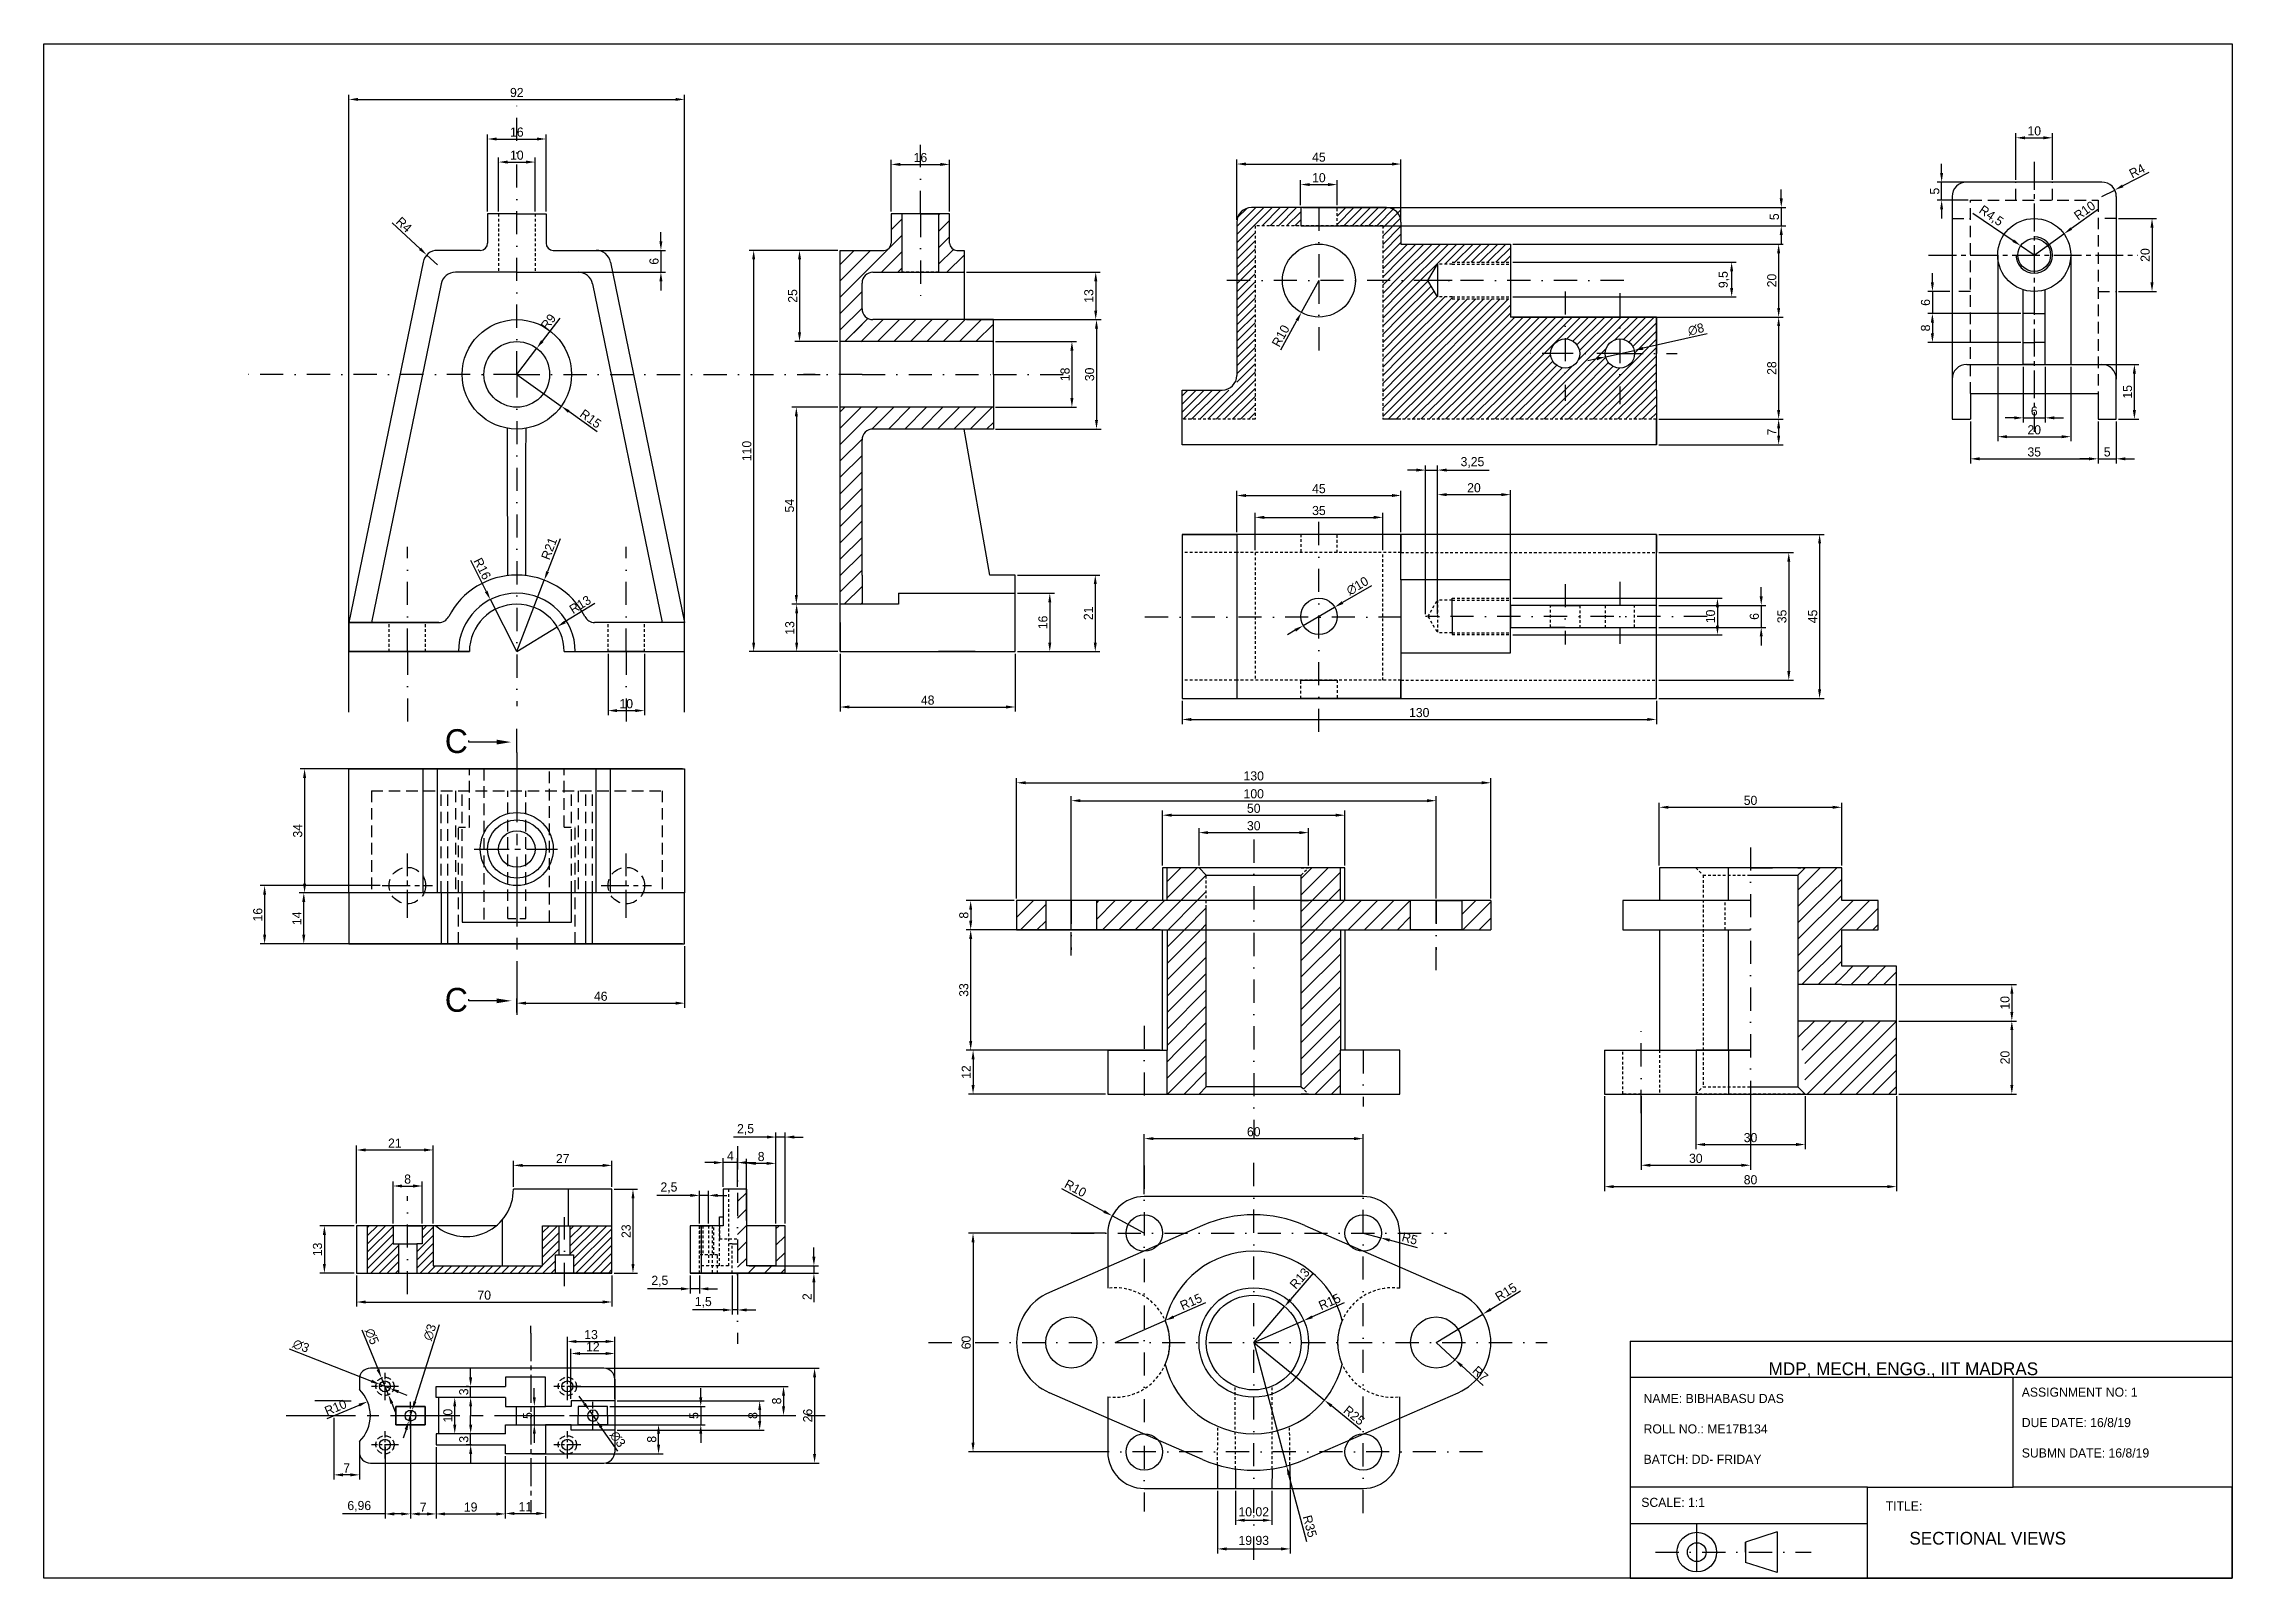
# Model space of a CAD drawing. Header units: millimetres. Extents: x 3191 to 4500, y 3127 to 3817.
# Drawn here: x 3191 to 3791, y 3220 to 3641 of the extents above; entities that cross this region are included whole.
import ezdxf
from ezdxf import colors
from ezdxf.entities.mleader import LeaderData, LeaderLine
from ezdxf.math import Vec2, Vec3

# ---------------------------------------------------------------- set-up
doc = ezdxf.new("R2010")
doc.units = ezdxf.units.MM
for name, pattern in [('CENTER2', [28.575, 19.05, -3.175, 3.175, -3.175]), ('DASHDOT2', [12.7, 6.35, -3.175, 0, -3.175]), ('HIDDEN2', [4.7625, 3.175, -1.5875]), ('HIDDENX2', [19.05, 12.7, -6.35]), ('JIS_02_0.7', [1.35, 0.75, -0.6])]:
    doc.linetypes.add(name, pattern=pattern)
doc.dimstyles.new('ISO-25', dxfattribs={"dimtxt": 2.5, "dimasz": 2.5, "dimexe": 1.25, "dimexo": 0.625, "dimtad": 1, "dimtxsty": 'Standard', "dimcen": 2.5, "dimclrd": 3, "dimclre": 3, "dimadec": 0, "dimazin": 0, "dimtfac": 1, "dimtmove": 0, "dimatfit": 3, "dimfxl": 1, "dimarcsym": 0})
pattern_1 = [(45, (691.1954, 535.788), (-2.245064, 2.245064), [])]
pattern_2 = [(45, (818.4033, 339.859), (-2.245064, 2.245064), [])]
pattern_3 = [(45, (224.276, 224.5673), (-2.245064, 2.245064), [])]
pattern_4 = [(45, (83.5863, 531.0865), (-1.122532, 1.122532), [])]

msp = doc.modelspace()

# ---------------------------------------------------------------- texts
at = {"linetype": 'Continuous'}
for p in [(3301.079, 3446.388), (3301.079, 3375.464)]:
    msp.add_text('C', height=6.547, dxfattribs=at).set_placement(p)
at = {"attachment_point": 1}
for s, width, insert, char_height in [('MDP, MECH, ENGG., IIT MADRAS', 102.78584, (3663.94, 3279.36), 3.5), ('NAME: BIBHABASU DAS\\P\\PROLL NO.: ME17B134\\P\\PBATCH: DD- FRIDAY', 84.14448, (3629.652, 3270.712), 2.5), ('ASSIGNMENT NO: 1\\P\\PDUE DATE: 16/8/19\\P\\PSUBMN DATE: 16/8/19', 53.77146, (3733.314, 3272.456), 2.5), ('SCALE: 1:1', 33.67892, (3629.024, 3242.243), 2.5), ('TITLE:\\P      \\P       {\\H1.4x;SECTIONAL VIEWS}', 83.71223, (3696.023, 3241.242), 2.5)]:
    msp.add_mtext_dynamic_manual_height_columns(s, width=width, gutter_width=12.5, heights=[0], dxfattribs=dict(at, insert=insert, char_height=char_height))

# ---------------------------------------------------------------- blocks, each defined once
blk = doc.blocks.new('*D2')
at = {"color": 3, "lineweight": -2, "transparency": 16777216}
for p, q in [((3633.79, 3537.91), (3667.92, 3537.91)), ((3666.67, 3535.41), (3666.67, 3533.41)), ((3633.79, 3530.91), (3667.92, 3530.91))]:
    blk.add_line(p, q, dxfattribs=at)
at = {"color": 3, "transparency": 16777216}
for points in [[(3666.26, 3535.41), (3667.09, 3535.41), (3666.67, 3537.91)], [(3666.26, 3533.41), (3667.09, 3533.41), (3666.67, 3530.91)]]:
    blk.add_solid(points, dxfattribs=at)
at = {"layer": 'Defpoints', "color": 0, "transparency": 16777216}
for p in [(3633.16, 3537.91), (3633.16, 3530.91), (3666.67, 3530.91)]:
    blk.add_point(p, dxfattribs=at)
at = {"color": 0, "transparency": 16777216, "insert": (3664.8, 3534.41), "char_height": 2.5, "attachment_point": 5, "rotation": 90}
blk.add_mtext('7', dxfattribs=at)
blk = doc.blocks.new('*D3')
at = {"color": 3, "lineweight": -2, "transparency": 16777216}
for p, q in [((3633.79, 3565.91), (3667.92, 3565.91)), ((3666.67, 3563.41), (3666.67, 3540.41)), ((3633.79, 3537.91), (3667.92, 3537.91))]:
    blk.add_line(p, q, dxfattribs=at)
at = {"color": 3, "transparency": 16777216}
for points in [[(3666.26, 3563.41), (3667.09, 3563.41), (3666.67, 3565.91)], [(3666.26, 3540.41), (3667.09, 3540.41), (3666.67, 3537.91)]]:
    blk.add_solid(points, dxfattribs=at)
at = {"layer": 'Defpoints', "color": 0, "transparency": 16777216}
for p in [(3633.16, 3565.91), (3633.16, 3537.91), (3666.67, 3537.91)]:
    blk.add_point(p, dxfattribs=at)
at = {"color": 0, "transparency": 16777216, "insert": (3664.8, 3551.91), "char_height": 2.5, "attachment_point": 5, "rotation": 90}
blk.add_mtext('28', dxfattribs=at)
blk = doc.blocks.new('*D4')
at = {"color": 3, "lineweight": -2, "transparency": 16777216}
for p, q in [((3593.79, 3585.91), (3667.92, 3585.91)), ((3666.67, 3583.41), (3666.67, 3568.41)), ((3593.79, 3565.91), (3667.92, 3565.91))]:
    blk.add_line(p, q, dxfattribs=at)
at = {"color": 3, "transparency": 16777216}
for points in [[(3666.26, 3583.41), (3667.09, 3583.41), (3666.67, 3585.91)], [(3666.26, 3568.41), (3667.09, 3568.41), (3666.67, 3565.91)]]:
    blk.add_solid(points, dxfattribs=at)
at = {"layer": 'Defpoints', "color": 0, "transparency": 16777216}
for p in [(3593.16, 3585.91), (3593.16, 3565.91), (3666.67, 3565.91)]:
    blk.add_point(p, dxfattribs=at)
at = {"color": 0, "transparency": 16777216, "insert": (3664.8, 3575.91), "char_height": 2.5, "attachment_point": 5, "rotation": 90}
blk.add_mtext('20', dxfattribs=at)
blk = doc.blocks.new('*D5')
at = {"color": 3, "lineweight": -2, "transparency": 16777216}
for p, q in [((3593.79, 3580.91), (3655.04, 3580.91)), ((3653.79, 3578.41), (3653.79, 3573.91)), ((3593.79, 3571.41), (3655.04, 3571.41))]:
    blk.add_line(p, q, dxfattribs=at)
at = {"color": 3, "transparency": 16777216}
for points in [[(3653.37, 3578.41), (3654.21, 3578.41), (3653.79, 3580.91)], [(3653.37, 3573.91), (3654.21, 3573.91), (3653.79, 3571.41)]]:
    blk.add_solid(points, dxfattribs=at)
at = {"layer": 'Defpoints', "color": 0, "transparency": 16777216}
for p in [(3593.16, 3580.91), (3593.16, 3571.41), (3653.79, 3571.41)]:
    blk.add_point(p, dxfattribs=at)
at = {"color": 0, "transparency": 16777216, "insert": (3651.71, 3576.16), "char_height": 2.5, "attachment_point": 5, "rotation": 90}
blk.add_mtext('9,5', dxfattribs=at)
blk = doc.blocks.new('*D6')
at = {"color": 3, "lineweight": -2, "transparency": 16777216}
for p, q in [((3535.66, 3596.53), (3535.66, 3603.47)), ((3538.16, 3602.22), (3543.16, 3602.22)), ((3545.66, 3596.53), (3545.66, 3603.47))]:
    blk.add_line(p, q, dxfattribs=at)
at = {"color": 3, "transparency": 16777216}
for points in [[(3538.16, 3602.63), (3538.16, 3601.8), (3535.66, 3602.22)], [(3543.16, 3602.63), (3543.16, 3601.8), (3545.66, 3602.22)]]:
    blk.add_solid(points, dxfattribs=at)
at = {"layer": 'Defpoints', "color": 0, "transparency": 16777216}
for p in [(3545.66, 3602.22), (3535.66, 3595.91), (3545.66, 3595.91)]:
    blk.add_point(p, dxfattribs=at)
at = {"color": 0, "transparency": 16777216, "insert": (3540.66, 3604.09), "char_height": 2.5, "attachment_point": 5}
blk.add_mtext('10', dxfattribs=at)
blk = doc.blocks.new('*D7')
at = {"color": 3, "lineweight": -2, "transparency": 16777216}
for p, q in [((3518.16, 3592.53), (3518.16, 3609.1)), ((3520.66, 3607.85), (3560.66, 3607.85)), ((3563.16, 3592.53), (3563.16, 3609.1))]:
    blk.add_line(p, q, dxfattribs=at)
at = {"color": 3, "transparency": 16777216}
for points in [[(3520.66, 3608.27), (3520.66, 3607.43), (3518.16, 3607.85)], [(3560.66, 3608.27), (3560.66, 3607.43), (3563.16, 3607.85)]]:
    blk.add_solid(points, dxfattribs=at)
at = {"layer": 'Defpoints', "color": 0, "transparency": 16777216}
for p in [(3563.16, 3607.85), (3518.16, 3591.91), (3563.16, 3591.91)]:
    blk.add_point(p, dxfattribs=at)
at = {"color": 0, "transparency": 16777216, "insert": (3540.66, 3609.73), "char_height": 2.5, "attachment_point": 5}
blk.add_mtext('45', dxfattribs=at)
blk = doc.blocks.new('*D8')
at = {"color": 3, "lineweight": -2, "transparency": 16777216}
for p, q in [((3667.39, 3598.41), (3667.39, 3600.91)), ((3536.29, 3595.91), (3668.64, 3595.91)), ((3667.39, 3595.91), (3667.39, 3590.91)), ((3536.29, 3590.91), (3668.64, 3590.91)), ((3667.39, 3588.41), (3667.39, 3585.91))]:
    blk.add_line(p, q, dxfattribs=at)
at = {"color": 3, "transparency": 16777216}
for points in [[(3666.97, 3598.41), (3667.81, 3598.41), (3667.39, 3595.91)], [(3666.97, 3588.41), (3667.81, 3588.41), (3667.39, 3590.91)]]:
    blk.add_solid(points, dxfattribs=at)
at = {"layer": 'Defpoints', "color": 0, "transparency": 16777216}
for p in [(3535.66, 3595.91), (3535.66, 3590.91), (3667.39, 3590.91)]:
    blk.add_point(p, dxfattribs=at)
at = {"color": 0, "transparency": 16777216, "insert": (3665.51, 3593.41), "char_height": 2.5, "attachment_point": 5, "rotation": 90}
blk.add_mtext('5', dxfattribs=at)
blk = doc.blocks.new('*D9')
at = {"color": 3, "lineweight": -2, "transparency": 16777216}
for p, q in [((3503.16, 3460.72), (3503.16, 3454.35)), ((3505.66, 3455.6), (3630.66, 3455.6)), ((3633.16, 3460.72), (3633.16, 3454.35))]:
    blk.add_line(p, q, dxfattribs=at)
at = {"color": 3, "transparency": 16777216}
for points in [[(3505.66, 3456.01), (3505.66, 3455.18), (3503.16, 3455.6)], [(3630.66, 3456.01), (3630.66, 3455.18), (3633.16, 3455.6)]]:
    blk.add_solid(points, dxfattribs=at)
at = {"layer": 'Defpoints', "color": 0, "transparency": 16777216}
for p in [(3503.16, 3461.34), (3633.16, 3461.34), (3633.16, 3455.6)]:
    blk.add_point(p, dxfattribs=at)
at = {"color": 0, "transparency": 16777216, "insert": (3568.16, 3457.47), "char_height": 2.5, "attachment_point": 5}
blk.add_mtext('130', dxfattribs=at)
blk = doc.blocks.new('*D10')
at = {"color": 3, "linetype": 'Continuous', "lineweight": -2, "transparency": 16777216}
for p, q in [((3366.81, 3393.45), (3366.81, 3376.58)), ((3320.81, 3375.24), (3320.81, 3379.08)), ((3323.31, 3377.83), (3364.31, 3377.83))]:
    blk.add_line(p, q, dxfattribs=at)
at = {"color": 3, "linetype": 'Continuous', "transparency": 16777216}
for points in [[(3323.31, 3378.25), (3323.31, 3377.41), (3320.81, 3377.83)], [(3364.31, 3378.25), (3364.31, 3377.41), (3366.81, 3377.83)]]:
    blk.add_solid(points, dxfattribs=at)
at = {"layer": 'Defpoints', "color": 0, "linetype": 'Continuous', "transparency": 16777216}
for p in [(3366.81, 3394.08), (3366.81, 3377.83), (3320.81, 3374.61)]:
    blk.add_point(p, dxfattribs=at)
at = {"color": 0, "linetype": 'Continuous', "transparency": 16777216, "insert": (3343.81, 3379.71), "char_height": 2.5, "attachment_point": 5}
blk.add_mtext('46', dxfattribs=at)
blk = doc.blocks.new('*D11')
at = {"color": 3, "linetype": 'Continuous', "lineweight": -2, "transparency": 16777216}
for p, q in [((3366.19, 3442.08), (3261.39, 3442.08)), ((3262.64, 3439.58), (3262.64, 3410.58)), ((3366.19, 3408.08), (3261.39, 3408.08))]:
    blk.add_line(p, q, dxfattribs=at)
at = {"color": 3, "linetype": 'Continuous', "transparency": 16777216}
for points in [[(3262.22, 3439.58), (3263.06, 3439.58), (3262.64, 3442.08)], [(3262.22, 3410.58), (3263.06, 3410.58), (3262.64, 3408.08)]]:
    blk.add_solid(points, dxfattribs=at)
at = {"layer": 'Defpoints', "color": 0, "linetype": 'Continuous', "transparency": 16777216}
for p in [(3366.81, 3442.08), (3262.64, 3408.08), (3366.81, 3408.08)]:
    blk.add_point(p, dxfattribs=at)
at = {"color": 0, "linetype": 'Continuous', "transparency": 16777216, "insert": (3260.76, 3425.08), "char_height": 2.5, "attachment_point": 5, "rotation": 90}
blk.add_mtext('34', dxfattribs=at)
blk = doc.blocks.new('*D12')
at = {"color": 3, "linetype": 'Continuous', "lineweight": -2, "transparency": 16777216}
for p, q in [((3283.31, 3410.08), (3250.43, 3410.08)), ((3251.68, 3407.58), (3251.68, 3396.58)), ((3274.19, 3394.08), (3250.43, 3394.08))]:
    blk.add_line(p, q, dxfattribs=at)
at = {"color": 3, "linetype": 'Continuous', "transparency": 16777216}
for points in [[(3251.27, 3407.58), (3252.1, 3407.58), (3251.68, 3410.08)], [(3251.27, 3396.58), (3252.1, 3396.58), (3251.68, 3394.08)]]:
    blk.add_solid(points, dxfattribs=at)
at = {"layer": 'Defpoints', "color": 0, "linetype": 'Continuous', "transparency": 16777216}
for p in [(3283.93, 3410.08), (3251.68, 3394.08), (3274.81, 3394.08)]:
    blk.add_point(p, dxfattribs=at)
at = {"color": 0, "linetype": 'Continuous', "transparency": 16777216, "insert": (3249.81, 3402.08), "char_height": 2.5, "attachment_point": 5, "rotation": 90}
blk.add_mtext('16', dxfattribs=at)
blk = doc.blocks.new('*D13')
at = {"color": 3, "linetype": 'Continuous', "lineweight": -2, "transparency": 16777216}
for p, q in [((3366.19, 3408.08), (3261.17, 3408.08)), ((3262.42, 3396.58), (3262.42, 3405.58)), ((3366.19, 3394.08), (3261.17, 3394.08))]:
    blk.add_line(p, q, dxfattribs=at)
at = {"color": 3, "linetype": 'Continuous', "transparency": 16777216}
for points in [[(3262, 3405.58), (3262.83, 3405.58), (3262.42, 3408.08)], [(3262, 3396.58), (3262.83, 3396.58), (3262.42, 3394.08)]]:
    blk.add_solid(points, dxfattribs=at)
at = {"layer": 'Defpoints', "color": 0, "linetype": 'Continuous', "transparency": 16777216}
for p in [(3262.42, 3408.08), (3366.81, 3408.08), (3366.81, 3394.08)]:
    blk.add_point(p, dxfattribs=at)
at = {"color": 0, "linetype": 'Continuous', "transparency": 16777216, "insert": (3260.54, 3401.08), "char_height": 2.5, "attachment_point": 5, "rotation": 90}
blk.add_mtext('14', dxfattribs=at)
blk = doc.blocks.new('*D14')
at = {"color": 3, "linetype": 'Continuous', "lineweight": -2, "transparency": 16777216}
for p, q in [((3345.29, 3277.78), (3403.68, 3277.78)), ((3402.43, 3275.28), (3402.43, 3254.28)), ((3345.29, 3251.78), (3403.68, 3251.78))]:
    blk.add_line(p, q, dxfattribs=at)
at = {"color": 3, "linetype": 'Continuous', "transparency": 16777216}
for points in [[(3402.01, 3275.28), (3402.84, 3275.28), (3402.43, 3277.78)], [(3402.01, 3254.28), (3402.84, 3254.28), (3402.43, 3251.78)]]:
    blk.add_solid(points, dxfattribs=at)
at = {"layer": 'Defpoints', "color": 0, "linetype": 'Continuous', "transparency": 16777216}
for p in [(3344.66, 3277.78), (3344.66, 3251.78), (3402.43, 3251.78)]:
    blk.add_point(p, dxfattribs=at)
at = {"color": 0, "linetype": 'Continuous', "transparency": 16777216, "insert": (3400.55, 3264.78), "char_height": 2.5, "attachment_point": 5, "rotation": 90}
blk.add_mtext('26', dxfattribs=at)
blk = doc.blocks.new('*D15')
at = {"color": 3, "linetype": 'Continuous', "lineweight": -2, "transparency": 16777216}
for p, q in [((3371.23, 3269.78), (3371.23, 3272.28)), ((3346.29, 3267.28), (3372.48, 3267.28)), ((3371.23, 3267.28), (3371.23, 3262.28)), ((3346.29, 3262.28), (3372.48, 3262.28)), ((3371.23, 3259.78), (3371.23, 3257.28))]:
    blk.add_line(p, q, dxfattribs=at)
at = {"color": 3, "linetype": 'Continuous', "transparency": 16777216}
for points in [[(3370.81, 3269.78), (3371.64, 3269.78), (3371.23, 3267.28)], [(3370.81, 3259.78), (3371.64, 3259.78), (3371.23, 3262.28)]]:
    blk.add_solid(points, dxfattribs=at)
at = {"layer": 'Defpoints', "color": 0, "linetype": 'Continuous', "transparency": 16777216}
for p in [(3345.66, 3267.28), (3345.66, 3262.28), (3371.23, 3262.28)]:
    blk.add_point(p, dxfattribs=at)
at = {"color": 0, "linetype": 'Continuous', "transparency": 16777216, "insert": (3369.35, 3264.78), "char_height": 2.5, "attachment_point": 5, "rotation": 90}
blk.add_mtext('5', dxfattribs=at)
blk = doc.blocks.new('*D16')
at = {"color": 3, "linetype": 'Continuous', "lineweight": -2, "transparency": 16777216}
for p, q in [((3348.29, 3268.78), (3388.63, 3268.78)), ((3387.38, 3266.28), (3387.38, 3263.28)), ((3348.29, 3260.78), (3388.63, 3260.78))]:
    blk.add_line(p, q, dxfattribs=at)
at = {"color": 3, "linetype": 'Continuous', "transparency": 16777216}
for points in [[(3386.97, 3266.28), (3387.8, 3266.28), (3387.38, 3268.78)], [(3386.97, 3263.28), (3387.8, 3263.28), (3387.38, 3260.78)]]:
    blk.add_solid(points, dxfattribs=at)
at = {"layer": 'Defpoints', "color": 0, "linetype": 'Continuous', "transparency": 16777216}
for p in [(3347.66, 3268.78), (3347.66, 3260.78), (3387.38, 3260.78)]:
    blk.add_point(p, dxfattribs=at)
at = {"color": 0, "linetype": 'Continuous', "transparency": 16777216, "insert": (3385.51, 3264.78), "char_height": 2.5, "attachment_point": 5, "rotation": 90}
blk.add_mtext('8', dxfattribs=at)
blk = doc.blocks.new('*D17')
at = {"color": 3, "linetype": 'Continuous', "lineweight": -2, "transparency": 16777216}
for p, q in [((3335.25, 3272.78), (3395.17, 3272.78)), ((3393.92, 3270.28), (3393.92, 3267.28)), ((3335.25, 3264.78), (3395.17, 3264.78))]:
    blk.add_line(p, q, dxfattribs=at)
at = {"color": 3, "linetype": 'Continuous', "transparency": 16777216}
for points in [[(3393.5, 3270.28), (3394.33, 3270.28), (3393.92, 3272.78)], [(3393.5, 3267.28), (3394.33, 3267.28), (3393.92, 3264.78)]]:
    blk.add_solid(points, dxfattribs=at)
at = {"layer": 'Defpoints', "color": 0, "linetype": 'Continuous', "transparency": 16777216}
for p in [(3334.62, 3272.78), (3334.62, 3264.78), (3393.92, 3264.78)]:
    blk.add_point(p, dxfattribs=at)
at = {"color": 0, "linetype": 'Continuous', "transparency": 16777216, "insert": (3392.04, 3268.78), "char_height": 2.5, "attachment_point": 5, "rotation": 90}
blk.add_mtext('8', dxfattribs=at)
blk = doc.blocks.new('*D18')
at = {"color": 3, "linetype": 'Continuous', "lineweight": -2, "transparency": 16777216}
for p, q in [((3334.66, 3273.4), (3334.66, 3286.34)), ((3337.16, 3285.09), (3345.16, 3285.09)), ((3347.66, 3273.4), (3347.66, 3286.34))]:
    blk.add_line(p, q, dxfattribs=at)
at = {"color": 3, "linetype": 'Continuous', "transparency": 16777216}
for points in [[(3337.16, 3285.51), (3337.16, 3284.67), (3334.66, 3285.09)], [(3345.16, 3285.51), (3345.16, 3284.67), (3347.66, 3285.09)]]:
    blk.add_solid(points, dxfattribs=at)
at = {"layer": 'Defpoints', "color": 0, "linetype": 'Continuous', "transparency": 16777216}
for p in [(3347.66, 3285.09), (3334.66, 3272.78), (3347.66, 3272.78)]:
    blk.add_point(p, dxfattribs=at)
at = {"color": 0, "linetype": 'Continuous', "transparency": 16777216, "insert": (3341.16, 3286.97), "char_height": 2.5, "attachment_point": 5}
blk.add_mtext('13', dxfattribs=at)
blk = doc.blocks.new('*D19')
at = {"color": 3, "linetype": 'Continuous', "lineweight": -2, "transparency": 16777216}
for p, q in [((3335.66, 3269.4), (3335.66, 3283.04)), ((3338.16, 3281.79), (3345.16, 3281.79)), ((3347.66, 3269.4), (3347.66, 3283.04))]:
    blk.add_line(p, q, dxfattribs=at)
at = {"color": 3, "linetype": 'Continuous', "transparency": 16777216}
for points in [[(3338.16, 3282.21), (3338.16, 3281.38), (3335.66, 3281.79)], [(3345.16, 3282.21), (3345.16, 3281.38), (3347.66, 3281.79)]]:
    blk.add_solid(points, dxfattribs=at)
at = {"layer": 'Defpoints', "color": 0, "linetype": 'Continuous', "transparency": 16777216}
for p in [(3347.66, 3281.79), (3335.66, 3268.78), (3347.66, 3268.78)]:
    blk.add_point(p, dxfattribs=at)
at = {"color": 0, "linetype": 'Continuous', "transparency": 16777216, "insert": (3341.66, 3283.67), "char_height": 2.5, "attachment_point": 5}
blk.add_mtext('12', dxfattribs=at)
blk = doc.blocks.new('*D20')
at = {"color": 3, "linetype": 'Continuous', "lineweight": -2, "transparency": 16777216}
for p, q in [((3324.96, 3262.28), (3360.91, 3262.28)), ((3359.66, 3256.78), (3359.66, 3259.78)), ((3324.96, 3254.28), (3360.91, 3254.28))]:
    blk.add_line(p, q, dxfattribs=at)
at = {"color": 3, "linetype": 'Continuous', "transparency": 16777216}
for points in [[(3359.25, 3259.78), (3360.08, 3259.78), (3359.66, 3262.28)], [(3359.25, 3256.78), (3360.08, 3256.78), (3359.66, 3254.28)]]:
    blk.add_solid(points, dxfattribs=at)
at = {"layer": 'Defpoints', "color": 0, "linetype": 'Continuous', "transparency": 16777216}
for p in [(3324.33, 3262.28), (3359.66, 3262.28), (3324.33, 3254.28)]:
    blk.add_point(p, dxfattribs=at)
at = {"color": 0, "linetype": 'Continuous', "transparency": 16777216, "insert": (3357.79, 3258.28), "char_height": 2.5, "attachment_point": 5, "rotation": 90}
blk.add_mtext('8', dxfattribs=at)
blk = doc.blocks.new('*D21')
at = {"color": 3, "linetype": 'Continuous', "lineweight": -2, "transparency": 16777216}
for p, q in [((3308.16, 3262.28), (3308.16, 3264.78)), ((3308.38, 3259.78), (3306.91, 3259.78)), ((3308.16, 3256.78), (3308.16, 3259.78)), ((3308.38, 3256.78), (3306.91, 3256.78)), ((3308.16, 3254.28), (3308.16, 3251.78))]:
    blk.add_line(p, q, dxfattribs=at)
at = {"color": 3, "linetype": 'Continuous', "transparency": 16777216}
for points in [[(3307.75, 3262.28), (3308.58, 3262.28), (3308.16, 3259.78)], [(3307.75, 3254.28), (3308.58, 3254.28), (3308.16, 3256.78)]]:
    blk.add_solid(points, dxfattribs=at)
at = {"layer": 'Defpoints', "color": 0, "linetype": 'Continuous', "transparency": 16777216}
for p in [(3308.16, 3259.78), (3309, 3259.78), (3309, 3256.78)]:
    blk.add_point(p, dxfattribs=at)
at = {"color": 0, "linetype": 'Continuous', "transparency": 16777216, "insert": (3306.29, 3258.28), "char_height": 2.5, "attachment_point": 5, "rotation": 90}
blk.add_mtext('3', dxfattribs=at)
blk = doc.blocks.new('*D22')
at = {"color": 3, "linetype": 'Continuous', "lineweight": -2, "transparency": 16777216}
for p, q in [((3311.63, 3269.78), (3302.55, 3269.78)), ((3303.8, 3262.28), (3303.8, 3267.28)), ((3311.63, 3259.78), (3302.55, 3259.78))]:
    blk.add_line(p, q, dxfattribs=at)
at = {"color": 3, "linetype": 'Continuous', "transparency": 16777216}
for points in [[(3303.38, 3267.28), (3304.21, 3267.28), (3303.8, 3269.78)], [(3303.38, 3262.28), (3304.21, 3262.28), (3303.8, 3259.78)]]:
    blk.add_solid(points, dxfattribs=at)
at = {"layer": 'Defpoints', "color": 0, "linetype": 'Continuous', "transparency": 16777216}
for p in [(3303.8, 3269.78), (3312.25, 3269.78), (3312.25, 3259.78)]:
    blk.add_point(p, dxfattribs=at)
at = {"color": 0, "linetype": 'Continuous', "transparency": 16777216, "insert": (3301.92, 3264.78), "char_height": 2.5, "attachment_point": 5, "rotation": 90}
blk.add_mtext('10', dxfattribs=at)
blk = doc.blocks.new('*D23')
at = {"color": 3, "linetype": 'Continuous', "lineweight": -2, "transparency": 16777216}
for p, q in [((3308.15, 3275.28), (3308.15, 3277.78)), ((3307.54, 3272.78), (3306.9, 3272.78)), ((3307.54, 3269.78), (3306.9, 3269.78)), ((3308.15, 3269.78), (3308.15, 3272.78)), ((3308.15, 3267.28), (3308.15, 3264.78))]:
    blk.add_line(p, q, dxfattribs=at)
at = {"color": 3, "linetype": 'Continuous', "transparency": 16777216}
for points in [[(3307.74, 3275.28), (3308.57, 3275.28), (3308.15, 3272.78)], [(3307.74, 3267.28), (3308.57, 3267.28), (3308.15, 3269.78)]]:
    blk.add_solid(points, dxfattribs=at)
at = {"layer": 'Defpoints', "color": 0, "linetype": 'Continuous', "transparency": 16777216}
for p in [(3308.15, 3272.78), (3308.16, 3272.78), (3308.16, 3269.78)]:
    blk.add_point(p, dxfattribs=at)
at = {"color": 0, "linetype": 'Continuous', "transparency": 16777216, "insert": (3306.28, 3271.28), "char_height": 2.5, "attachment_point": 5, "rotation": 90}
blk.add_mtext('3', dxfattribs=at)
blk = doc.blocks.new('*D24')
at = {"color": 3, "linetype": 'Continuous', "lineweight": -2, "transparency": 16777216}
for p, q in [((3270.66, 3264.15), (3270.66, 3247.28)), ((3277.66, 3255.58), (3277.66, 3247.28)), ((3275.16, 3248.53), (3273.16, 3248.53))]:
    blk.add_line(p, q, dxfattribs=at)
at = {"color": 3, "linetype": 'Continuous', "transparency": 16777216}
for points in [[(3273.16, 3248.95), (3273.16, 3248.11), (3270.66, 3248.53)], [(3275.16, 3248.95), (3275.16, 3248.11), (3277.66, 3248.53)]]:
    blk.add_solid(points, dxfattribs=at)
at = {"layer": 'Defpoints', "color": 0, "linetype": 'Continuous', "transparency": 16777216}
for p in [(3270.66, 3264.78), (3277.66, 3256.21), (3270.66, 3248.53)]:
    blk.add_point(p, dxfattribs=at)
at = {"color": 0, "linetype": 'Continuous', "transparency": 16777216, "insert": (3274.16, 3250.41), "char_height": 2.5, "attachment_point": 5}
blk.add_mtext('7', dxfattribs=at)
blk = doc.blocks.new('*D25')
at = {"color": 3, "linetype": 'Continuous', "lineweight": -2, "transparency": 16777216}
for p, q in [((3291.66, 3264.15), (3291.66, 3236.57)), ((3284.71, 3256.15), (3284.71, 3236.57)), ((3284.71, 3237.82), (3273.04, 3237.82)), ((3289.16, 3237.82), (3287.21, 3237.82))]:
    blk.add_line(p, q, dxfattribs=at)
at = {"color": 3, "linetype": 'Continuous', "transparency": 16777216}
for points in [[(3287.21, 3238.23), (3287.21, 3237.4), (3284.71, 3237.82)], [(3289.16, 3238.23), (3289.16, 3237.4), (3291.66, 3237.82)]]:
    blk.add_solid(points, dxfattribs=at)
at = {"layer": 'Defpoints', "color": 0, "linetype": 'Continuous', "transparency": 16777216}
for p in [(3291.66, 3264.78), (3284.71, 3256.78), (3284.71, 3237.82)]:
    blk.add_point(p, dxfattribs=at)
at = {"color": 0, "linetype": 'Continuous', "transparency": 16777216, "insert": (3277.62, 3239.9), "char_height": 2.5, "attachment_point": 5}
blk.add_mtext('6,96', dxfattribs=at)
blk = doc.blocks.new('*D26')
at = {"color": 3, "linetype": 'Continuous', "lineweight": -2, "transparency": 16777216}
for p, q in [((3291.66, 3264.15), (3291.66, 3236.57)), ((3298.66, 3256.15), (3298.66, 3236.57)), ((3294.16, 3237.82), (3296.16, 3237.82))]:
    blk.add_line(p, q, dxfattribs=at)
at = {"color": 3, "linetype": 'Continuous', "transparency": 16777216}
for points in [[(3294.16, 3238.23), (3294.16, 3237.4), (3291.66, 3237.82)], [(3296.16, 3238.23), (3296.16, 3237.4), (3298.66, 3237.82)]]:
    blk.add_solid(points, dxfattribs=at)
at = {"layer": 'Defpoints', "color": 0, "linetype": 'Continuous', "transparency": 16777216}
for p in [(3291.66, 3264.78), (3298.66, 3256.78), (3298.66, 3237.82)]:
    blk.add_point(p, dxfattribs=at)
at = {"color": 0, "linetype": 'Continuous', "transparency": 16777216, "insert": (3295.16, 3239.69), "char_height": 2.5, "attachment_point": 5}
blk.add_mtext('7', dxfattribs=at)
blk = doc.blocks.new('*D27')
at = {"color": 3, "linetype": 'Continuous', "lineweight": -2, "transparency": 16777216}
for p, q in [((3298.66, 3256.15), (3298.66, 3236.57)), ((3317.66, 3253.65), (3317.66, 3236.57)), ((3301.16, 3237.82), (3315.16, 3237.82))]:
    blk.add_line(p, q, dxfattribs=at)
at = {"color": 3, "linetype": 'Continuous', "transparency": 16777216}
for points in [[(3301.16, 3238.23), (3301.16, 3237.4), (3298.66, 3237.82)], [(3315.16, 3238.23), (3315.16, 3237.4), (3317.66, 3237.82)]]:
    blk.add_solid(points, dxfattribs=at)
at = {"layer": 'Defpoints', "color": 0, "linetype": 'Continuous', "transparency": 16777216}
for p in [(3298.66, 3256.78), (3317.66, 3254.28), (3317.66, 3237.82)]:
    blk.add_point(p, dxfattribs=at)
at = {"color": 0, "linetype": 'Continuous', "transparency": 16777216, "insert": (3308.16, 3239.69), "char_height": 2.5, "attachment_point": 5}
blk.add_mtext('19', dxfattribs=at)
blk = doc.blocks.new('*D28')
at = {"color": 3, "linetype": 'Continuous', "lineweight": -2, "transparency": 16777216}
for p, q in [((3317.66, 3253.65), (3317.66, 3236.69)), ((3328.66, 3253.65), (3328.66, 3236.69)), ((3320.16, 3237.94), (3326.16, 3237.94))]:
    blk.add_line(p, q, dxfattribs=at)
at = {"color": 3, "linetype": 'Continuous', "transparency": 16777216}
for points in [[(3320.16, 3238.36), (3320.16, 3237.52), (3317.66, 3237.94)], [(3326.16, 3238.36), (3326.16, 3237.52), (3328.66, 3237.94)]]:
    blk.add_solid(points, dxfattribs=at)
at = {"layer": 'Defpoints', "color": 0, "linetype": 'Continuous', "transparency": 16777216}
for p in [(3317.66, 3254.28), (3328.66, 3254.28), (3328.66, 3237.94)]:
    blk.add_point(p, dxfattribs=at)
at = {"color": 0, "linetype": 'Continuous', "transparency": 16777216, "insert": (3323.16, 3239.82), "char_height": 2.5, "attachment_point": 5}
blk.add_mtext('11', dxfattribs=at)
blk = doc.blocks.new('*D29')
at = {"color": 3, "linetype": 'Continuous', "lineweight": -2, "transparency": 16777216}
blk.add_line((3268.79, 3264), (3277.59, 3267.66), dxfattribs=at)
at = {"color": 3, "linetype": 'Continuous', "transparency": 16777216}
blk.add_solid([(3277.43, 3268.04), (3277.75, 3267.27), (3279.9, 3268.61)], dxfattribs=at)
at = {"layer": 'Defpoints', "color": 0, "linetype": 'Continuous', "transparency": 16777216}
for p in [(3270.66, 3264.78), (3279.9, 3268.61)]:
    blk.add_point(p, dxfattribs=at)
at = {"color": 0, "linetype": 'Continuous', "transparency": 16777216, "insert": (3271.14, 3267.01), "char_height": 2.5, "attachment_point": 5, "rotation": 22.55532}
blk.add_mtext('R10', dxfattribs=at)
blk = doc.blocks.new('*D30')
at = {"color": 3, "linetype": 'Continuous', "lineweight": -2, "transparency": 16777216}
for p, q in [((3325.61, 3269.78), (3325.61, 3272.28)), ((3324.65, 3267.28), (3326.86, 3267.28)), ((3325.61, 3267.28), (3325.61, 3262.28)), ((3325.19, 3262.28), (3326.86, 3262.28)), ((3325.61, 3259.78), (3325.61, 3257.28))]:
    blk.add_line(p, q, dxfattribs=at)
at = {"color": 3, "linetype": 'Continuous', "transparency": 16777216}
for points in [[(3325.2, 3269.78), (3326.03, 3269.78), (3325.61, 3267.28)], [(3325.2, 3259.78), (3326.03, 3259.78), (3325.61, 3262.28)]]:
    blk.add_solid(points, dxfattribs=at)
at = {"layer": 'Defpoints', "color": 0, "linetype": 'Continuous', "transparency": 16777216}
for p in [(3324.02, 3267.28), (3324.56, 3262.28), (3325.61, 3262.28)]:
    blk.add_point(p, dxfattribs=at)
at = {"color": 0, "linetype": 'Continuous', "transparency": 16777216, "insert": (3323.74, 3264.78), "char_height": 2.5, "attachment_point": 5, "rotation": 90}
blk.add_mtext('5', dxfattribs=at)
blk = doc.blocks.new('*D31')
at = {"color": 3, "linetype": 'Continuous', "lineweight": -2, "transparency": 16777216}
for p, q in [((3258.45, 3283.11), (3280.94, 3274.25)), ((3286.06, 3272.23), (3283.27, 3273.33)), ((3288.38, 3271.31), (3290.71, 3270.39))]:
    blk.add_line(p, q, dxfattribs=at)
at = {"color": 3, "linetype": 'Continuous', "transparency": 16777216}
for points in [[(3281.1, 3274.63), (3280.79, 3273.86), (3283.27, 3273.33)], [(3288.54, 3271.7), (3288.23, 3270.92), (3286.06, 3272.23)]]:
    blk.add_solid(points, dxfattribs=at)
at = {"layer": 'Defpoints', "color": 0, "linetype": 'Continuous', "transparency": 16777216}
for p in [(3283.27, 3273.33), (3286.06, 3272.23)]:
    blk.add_point(p, dxfattribs=at)
at = {"color": 0, "linetype": 'Continuous', "transparency": 16777216, "insert": (3261.66, 3283.86), "char_height": 2.5, "attachment_point": 5, "rotation": 338.48577}
blk.add_mtext('∅3', dxfattribs=at)
blk = doc.blocks.new('*D32')
at = {"color": 3, "linetype": 'Continuous', "lineweight": -2, "transparency": 16777216}
for p, q in [((3278.32, 3288.27), (3282.77, 3277.41)), ((3285.61, 3270.47), (3283.72, 3275.09)), ((3286.56, 3268.15), (3287.51, 3265.84))]:
    blk.add_line(p, q, dxfattribs=at)
at = {"color": 3, "linetype": 'Continuous', "transparency": 16777216}
for points in [[(3283.15, 3277.56), (3282.38, 3277.25), (3283.72, 3275.09)], [(3286.94, 3268.31), (3286.17, 3267.99), (3285.61, 3270.47)]]:
    blk.add_solid(points, dxfattribs=at)
at = {"layer": 'Defpoints', "color": 0, "linetype": 'Continuous', "transparency": 16777216}
for p in [(3283.72, 3275.09), (3285.61, 3270.47)]:
    blk.add_point(p, dxfattribs=at)
at = {"color": 0, "linetype": 'Continuous', "transparency": 16777216, "insert": (3281.08, 3286.47), "char_height": 2.5, "attachment_point": 5, "rotation": 292.27348}
blk.add_mtext('∅5', dxfattribs=at)
blk = doc.blocks.new('*D33')
at = {"color": 3, "linetype": 'Continuous', "lineweight": -2, "transparency": 16777216}
for p, q in [((3299.57, 3289.63), (3292.88, 3268.59)), ((3291.21, 3263.35), (3292.12, 3266.21)), ((3290.45, 3260.97), (3289.69, 3258.58))]:
    blk.add_line(p, q, dxfattribs=at)
at = {"color": 3, "linetype": 'Continuous', "transparency": 16777216}
for points in [[(3290.05, 3261.09), (3290.85, 3260.84), (3291.21, 3263.35)], [(3292.48, 3268.72), (3293.27, 3268.46), (3292.12, 3266.21)]]:
    blk.add_solid(points, dxfattribs=at)
at = {"layer": 'Defpoints', "color": 0, "linetype": 'Continuous', "transparency": 16777216}
for p in [(3291.21, 3263.35), (3292.12, 3266.21)]:
    blk.add_point(p, dxfattribs=at)
at = {"color": 0, "linetype": 'Continuous', "transparency": 16777216, "insert": (3296.97, 3287.62), "char_height": 2.5, "attachment_point": 5, "rotation": 72.34141}
blk.add_mtext('∅3', dxfattribs=at)
blk = doc.blocks.new('*D34')
at = {"color": 3, "linetype": 'Continuous', "lineweight": -2, "transparency": 16777216}
for p, q in [((3339.37, 3268.06), (3337.93, 3270.1)), ((3340.8, 3266.01), (3342.52, 3263.55)), ((3348.5, 3255.02), (3343.96, 3261.5))]:
    blk.add_line(p, q, dxfattribs=at)
blk.add_arc((3341.66, 3264.78), 1.5, 257.2566, 336.12676, dxfattribs=at)
at = {"color": 3, "linetype": 'Continuous', "transparency": 16777216}
for points in [[(3339.71, 3268.29), (3339.03, 3267.82), (3340.8, 3266.01)], [(3344.3, 3261.74), (3343.62, 3261.26), (3342.52, 3263.55)]]:
    blk.add_solid(points, dxfattribs=at)
at = {"layer": 'Defpoints', "color": 0, "linetype": 'Continuous', "transparency": 16777216}
for p in [(3340.8, 3266.01), (3342.52, 3263.55)]:
    blk.add_point(p, dxfattribs=at)
at = {"color": 0, "linetype": 'Continuous', "transparency": 16777216, "insert": (3348.48, 3258.31), "char_height": 2.5, "attachment_point": 5, "rotation": 305.00308}
blk.add_mtext('∅3', dxfattribs=at)
blk = doc.blocks.new('*D35')
at = {"color": 3, "lineweight": -2, "transparency": 16777216}
for p, q in [((3276.26, 3316.82), (3266.82, 3316.82)), ((3268.07, 3314.32), (3268.07, 3306.32)), ((3276.26, 3303.82), (3266.82, 3303.82))]:
    blk.add_line(p, q, dxfattribs=at)
at = {"color": 3, "transparency": 16777216}
for points in [[(3267.65, 3314.32), (3268.48, 3314.32), (3268.07, 3316.82)], [(3267.65, 3306.32), (3268.48, 3306.32), (3268.07, 3303.82)]]:
    blk.add_solid(points, dxfattribs=at)
at = {"layer": 'Defpoints', "color": 0, "transparency": 16777216}
for p in [(3276.88, 3316.82), (3268.07, 3303.82), (3276.88, 3303.82)]:
    blk.add_point(p, dxfattribs=at)
at = {"color": 0, "transparency": 16777216, "insert": (3266.19, 3310.32), "char_height": 2.5, "attachment_point": 5, "rotation": 90}
blk.add_mtext('13', dxfattribs=at)
blk = doc.blocks.new('*D36')
at = {"color": 3, "lineweight": -2, "transparency": 16777216}
for p, q in [((3319.88, 3327.45), (3319.88, 3334.61)), ((3322.38, 3333.36), (3344.38, 3333.36)), ((3346.88, 3327.45), (3346.88, 3334.61))]:
    blk.add_line(p, q, dxfattribs=at)
at = {"color": 3, "transparency": 16777216}
for points in [[(3322.38, 3333.77), (3322.38, 3332.94), (3319.88, 3333.36)], [(3344.38, 3333.77), (3344.38, 3332.94), (3346.88, 3333.36)]]:
    blk.add_solid(points, dxfattribs=at)
at = {"layer": 'Defpoints', "color": 0, "transparency": 16777216}
for p in [(3346.88, 3333.36), (3319.88, 3326.82), (3346.88, 3326.82)]:
    blk.add_point(p, dxfattribs=at)
at = {"color": 0, "transparency": 16777216, "insert": (3333.38, 3335.23), "char_height": 2.5, "attachment_point": 5}
blk.add_mtext('27', dxfattribs=at)
blk = doc.blocks.new('*D37')
at = {"color": 3, "lineweight": -2, "transparency": 16777216}
for p, q in [((3347.51, 3326.82), (3353.9, 3326.82)), ((3352.65, 3324.32), (3352.65, 3306.32)), ((3347.51, 3303.82), (3353.9, 3303.82))]:
    blk.add_line(p, q, dxfattribs=at)
at = {"color": 3, "transparency": 16777216}
for points in [[(3352.24, 3324.32), (3353.07, 3324.32), (3352.65, 3326.82)], [(3352.24, 3306.32), (3353.07, 3306.32), (3352.65, 3303.82)]]:
    blk.add_solid(points, dxfattribs=at)
at = {"layer": 'Defpoints', "color": 0, "transparency": 16777216}
for p in [(3346.88, 3326.82), (3346.88, 3303.82), (3352.65, 3303.82)]:
    blk.add_point(p, dxfattribs=at)
at = {"color": 0, "transparency": 16777216, "insert": (3350.78, 3315.32), "char_height": 2.5, "attachment_point": 5, "rotation": 90}
blk.add_mtext('23', dxfattribs=at)
blk = doc.blocks.new('*D38')
at = {"color": 3, "lineweight": -2, "transparency": 16777216}
for p, q in [((3482.17, 3364.93), (3444.62, 3364.93)), ((3445.87, 3362.43), (3445.87, 3355.43)), ((3482.17, 3352.93), (3444.62, 3352.93))]:
    blk.add_line(p, q, dxfattribs=at)
at = {"color": 3, "transparency": 16777216}
for points in [[(3445.45, 3362.43), (3446.29, 3362.43), (3445.87, 3364.93)], [(3445.45, 3355.43), (3446.29, 3355.43), (3445.87, 3352.93)]]:
    blk.add_solid(points, dxfattribs=at)
at = {"layer": 'Defpoints', "color": 0, "transparency": 16777216}
for p in [(3482.8, 3364.93), (3445.87, 3352.93), (3482.8, 3352.93)]:
    blk.add_point(p, dxfattribs=at)
at = {"color": 0, "transparency": 16777216, "insert": (3444, 3358.93), "char_height": 2.5, "attachment_point": 5, "rotation": 90}
blk.add_mtext('12', dxfattribs=at)
blk = doc.blocks.new('*D39')
at = {"color": 3, "lineweight": -2, "transparency": 16777216}
for p, q in [((3457.17, 3405.93), (3443.96, 3405.93)), ((3445.21, 3403.43), (3445.21, 3400.43)), ((3457.17, 3397.93), (3443.96, 3397.93))]:
    blk.add_line(p, q, dxfattribs=at)
at = {"color": 3, "transparency": 16777216}
for points in [[(3444.8, 3403.43), (3445.63, 3403.43), (3445.21, 3405.93)], [(3444.8, 3400.43), (3445.63, 3400.43), (3445.21, 3397.93)]]:
    blk.add_solid(points, dxfattribs=at)
at = {"layer": 'Defpoints', "color": 0, "transparency": 16777216}
for p in [(3457.8, 3405.93), (3445.21, 3397.93), (3457.8, 3397.93)]:
    blk.add_point(p, dxfattribs=at)
at = {"color": 0, "transparency": 16777216, "insert": (3443.34, 3401.93), "char_height": 2.5, "attachment_point": 5, "rotation": 90}
blk.add_mtext('8', dxfattribs=at)
blk = doc.blocks.new('*D40')
at = {"color": 3, "lineweight": -2, "transparency": 16777216}
for p, q in [((3497.17, 3397.93), (3443.96, 3397.93)), ((3445.21, 3367.43), (3445.21, 3395.43)), ((3497.17, 3364.93), (3443.96, 3364.93))]:
    blk.add_line(p, q, dxfattribs=at)
at = {"color": 3, "transparency": 16777216}
for points in [[(3444.8, 3395.43), (3445.63, 3395.43), (3445.21, 3397.93)], [(3444.8, 3367.43), (3445.63, 3367.43), (3445.21, 3364.93)]]:
    blk.add_solid(points, dxfattribs=at)
at = {"layer": 'Defpoints', "color": 0, "transparency": 16777216}
for p in [(3445.21, 3397.93), (3497.8, 3397.93), (3497.8, 3364.93)]:
    blk.add_point(p, dxfattribs=at)
at = {"color": 0, "transparency": 16777216, "insert": (3443.34, 3381.43), "char_height": 2.5, "attachment_point": 5, "rotation": 90}
blk.add_mtext('33', dxfattribs=at)
blk = doc.blocks.new('*D41')
at = {"color": 3, "lineweight": -2, "transparency": 16777216}
for p, q in [((3497.8, 3415.55), (3497.8, 3430.6)), ((3500.3, 3429.35), (3545.3, 3429.35)), ((3547.8, 3415.55), (3547.8, 3430.6))]:
    blk.add_line(p, q, dxfattribs=at)
at = {"color": 3, "transparency": 16777216}
for points in [[(3500.3, 3429.77), (3500.3, 3428.94), (3497.8, 3429.35)], [(3545.3, 3429.77), (3545.3, 3428.94), (3547.8, 3429.35)]]:
    blk.add_solid(points, dxfattribs=at)
at = {"layer": 'Defpoints', "color": 0, "transparency": 16777216}
for p in [(3547.8, 3429.35), (3497.8, 3414.93), (3547.8, 3414.93)]:
    blk.add_point(p, dxfattribs=at)
at = {"color": 0, "transparency": 16777216, "insert": (3522.8, 3431.23), "char_height": 2.5, "attachment_point": 5}
blk.add_mtext('50', dxfattribs=at)
blk = doc.blocks.new('*D42')
at = {"color": 3, "lineweight": -2, "transparency": 16777216}
for p, q in [((3507.8, 3415.55), (3507.8, 3425.83)), ((3537.8, 3415.55), (3537.8, 3425.83)), ((3510.3, 3424.58), (3535.3, 3424.58))]:
    blk.add_line(p, q, dxfattribs=at)
at = {"color": 3, "transparency": 16777216}
for points in [[(3510.3, 3424.99), (3510.3, 3424.16), (3507.8, 3424.58)], [(3535.3, 3424.99), (3535.3, 3424.16), (3537.8, 3424.58)]]:
    blk.add_solid(points, dxfattribs=at)
at = {"layer": 'Defpoints', "color": 0, "transparency": 16777216}
for p in [(3537.8, 3424.58), (3507.8, 3414.93), (3537.8, 3414.93)]:
    blk.add_point(p, dxfattribs=at)
at = {"color": 0, "transparency": 16777216, "insert": (3522.8, 3426.45), "char_height": 2.5, "attachment_point": 5}
blk.add_mtext('30', dxfattribs=at)
blk = doc.blocks.new('*D43')
at = {"color": 3, "lineweight": -2, "transparency": 16777216}
for p, q in [((3457.8, 3406.55), (3457.8, 3439.49)), ((3460.3, 3438.24), (3585.3, 3438.24)), ((3587.8, 3406.55), (3587.8, 3439.49))]:
    blk.add_line(p, q, dxfattribs=at)
at = {"color": 3, "transparency": 16777216}
for points in [[(3460.3, 3438.66), (3460.3, 3437.83), (3457.8, 3438.24)], [(3585.3, 3438.66), (3585.3, 3437.83), (3587.8, 3438.24)]]:
    blk.add_solid(points, dxfattribs=at)
at = {"layer": 'Defpoints', "color": 0, "transparency": 16777216}
for p in [(3587.8, 3438.24), (3457.8, 3405.93), (3587.8, 3405.93)]:
    blk.add_point(p, dxfattribs=at)
at = {"color": 0, "transparency": 16777216, "insert": (3522.8, 3440.12), "char_height": 2.5, "attachment_point": 5}
blk.add_mtext('130', dxfattribs=at)
blk = doc.blocks.new('*D44')
at = {"color": 3, "lineweight": -2, "transparency": 16777216}
for p, q in [((3472.8, 3406.55), (3472.8, 3434.58)), ((3475.3, 3433.33), (3570.3, 3433.33)), ((3572.8, 3406.55), (3572.8, 3434.58))]:
    blk.add_line(p, q, dxfattribs=at)
at = {"color": 3, "transparency": 16777216}
for points in [[(3475.3, 3433.75), (3475.3, 3432.92), (3472.8, 3433.33)], [(3570.3, 3433.75), (3570.3, 3432.92), (3572.8, 3433.33)]]:
    blk.add_solid(points, dxfattribs=at)
at = {"layer": 'Defpoints', "color": 0, "transparency": 16777216}
for p in [(3572.8, 3433.33), (3472.8, 3405.93), (3572.8, 3405.93)]:
    blk.add_point(p, dxfattribs=at)
at = {"color": 0, "transparency": 16777216, "insert": (3522.8, 3435.21), "char_height": 2.5, "attachment_point": 5}
blk.add_mtext('100', dxfattribs=at)
blk = doc.blocks.new('*D45')
at = {"color": 3, "lineweight": -2, "transparency": 16777216}
for p, q in [((3595.94, 3298.88), (3587.75, 3293.9)), ((3572.8, 3284.81), (3585.62, 3292.6))]:
    blk.add_line(p, q, dxfattribs=at)
at = {"color": 3, "transparency": 16777216}
blk.add_solid([(3587.54, 3294.25), (3587.97, 3293.54), (3585.62, 3292.6)], dxfattribs=at)
at = {"layer": 'Defpoints', "color": 0, "transparency": 16777216}
for p in [(3585.62, 3292.6), (3572.8, 3284.81)]:
    blk.add_point(p, dxfattribs=at)
at = {"color": 0, "transparency": 16777216, "insert": (3591.94, 3298.64), "char_height": 2.5, "attachment_point": 5, "rotation": 31.29249}
blk.add_mtext('R15', dxfattribs=at)
blk = doc.blocks.new('*D46')
at = {"color": 3, "lineweight": -2, "transparency": 16777216}
for p, q in [((3572.8, 3284.81), (3577.96, 3280.08)), ((3585.64, 3273.04), (3579.8, 3278.39))]:
    blk.add_line(p, q, dxfattribs=at)
at = {"color": 3, "transparency": 16777216}
blk.add_solid([(3580.08, 3278.7), (3579.52, 3278.08), (3577.96, 3280.08)], dxfattribs=at)
at = {"layer": 'Defpoints', "color": 0, "transparency": 16777216}
for p in [(3572.8, 3284.81), (3577.96, 3280.08)]:
    blk.add_point(p, dxfattribs=at)
at = {"color": 0, "transparency": 16777216, "insert": (3584.91, 3276.25), "char_height": 2.5, "attachment_point": 5, "rotation": 317.4921}
blk.add_mtext('R7', dxfattribs=at)
blk = doc.blocks.new('*D47')
at = {"color": 3, "lineweight": -2, "transparency": 16777216}
for p, q in [((3552.8, 3314.81), (3557.63, 3313.51)), ((3567.68, 3310.79), (3560.04, 3312.86))]:
    blk.add_line(p, q, dxfattribs=at)
at = {"color": 3, "transparency": 16777216}
blk.add_solid([(3560.15, 3313.26), (3559.93, 3312.45), (3557.63, 3313.51)], dxfattribs=at)
at = {"layer": 'Defpoints', "color": 0, "transparency": 16777216}
for p in [(3552.8, 3314.81), (3557.63, 3313.51)]:
    blk.add_point(p, dxfattribs=at)
at = {"color": 0, "transparency": 16777216, "insert": (3565.56, 3313.31), "char_height": 2.5, "attachment_point": 5, "rotation": 344.9119}
blk.add_mtext('R5', dxfattribs=at)
blk = doc.blocks.new('*D48')
at = {"color": 3, "lineweight": -2, "transparency": 16777216}
for p, q in [((3470.1, 3327), (3481.79, 3320.72)), ((3492.8, 3314.81), (3483.99, 3319.54))]:
    blk.add_line(p, q, dxfattribs=at)
at = {"color": 3, "transparency": 16777216}
blk.add_solid([(3481.98, 3321.09), (3481.59, 3320.36), (3483.99, 3319.54)], dxfattribs=at)
at = {"layer": 'Defpoints', "color": 0, "transparency": 16777216}
for p in [(3483.99, 3319.54), (3492.8, 3314.81)]:
    blk.add_point(p, dxfattribs=at)
at = {"color": 0, "transparency": 16777216, "insert": (3473.93, 3327.07), "char_height": 2.5, "attachment_point": 5, "rotation": 331.75203}
blk.add_mtext('R10', dxfattribs=at)
blk = doc.blocks.new('*D49')
at = {"color": 3, "lineweight": -2, "transparency": 16777216}
for p, q in [((3539.13, 3303.85), (3532.89, 3296.57)), ((3522.8, 3284.81), (3531.26, 3294.68))]:
    blk.add_line(p, q, dxfattribs=at)
at = {"color": 3, "transparency": 16777216}
blk.add_solid([(3532.57, 3296.85), (3533.2, 3296.3), (3531.26, 3294.68)], dxfattribs=at)
at = {"layer": 'Defpoints', "color": 0, "transparency": 16777216}
for p in [(3531.26, 3294.68), (3522.8, 3284.81)]:
    blk.add_point(p, dxfattribs=at)
at = {"color": 0, "transparency": 16777216, "insert": (3535.4, 3302.38), "char_height": 2.5, "attachment_point": 5, "rotation": 49.38779}
blk.add_mtext('R13', dxfattribs=at)
blk = doc.blocks.new('*D50')
at = {"color": 3, "lineweight": -2, "transparency": 16777216}
for p, q in [((3522.8, 3284.81), (3542.18, 3269.01)), ((3552.19, 3260.85), (3544.11, 3267.43))]:
    blk.add_line(p, q, dxfattribs=at)
at = {"color": 3, "transparency": 16777216}
blk.add_solid([(3544.38, 3267.76), (3543.85, 3267.11), (3542.18, 3269.01)], dxfattribs=at)
at = {"layer": 'Defpoints', "color": 0, "transparency": 16777216}
for p in [(3522.8, 3284.81), (3542.18, 3269.01)]:
    blk.add_point(p, dxfattribs=at)
at = {"color": 0, "transparency": 16777216, "insert": (3550.31, 3264.81), "char_height": 2.5, "attachment_point": 5, "rotation": 320.81852}
blk.add_mtext('R25', dxfattribs=at)
blk = doc.blocks.new('*D51')
at = {"color": 3, "lineweight": -2, "transparency": 16777216}
for p, q in [((3547.6, 3295.69), (3538.82, 3291.84)), ((3522.8, 3284.81), (3536.53, 3290.83))]:
    blk.add_line(p, q, dxfattribs=at)
at = {"color": 3, "transparency": 16777216}
blk.add_solid([(3538.66, 3292.22), (3538.99, 3291.46), (3536.53, 3290.83)], dxfattribs=at)
at = {"layer": 'Defpoints', "color": 0, "transparency": 16777216}
for p in [(3536.53, 3290.83), (3522.8, 3284.81)]:
    blk.add_point(p, dxfattribs=at)
at = {"color": 0, "transparency": 16777216, "insert": (3543.6, 3295.98), "char_height": 2.5, "attachment_point": 5, "rotation": 23.68188}
blk.add_mtext('R15', dxfattribs=at)
blk = doc.blocks.new('*D52')
at = {"color": 3, "lineweight": -2, "transparency": 16777216}
for p, q in [((3522.8, 3284.81), (3531.81, 3250.99)), ((3537.37, 3230.14), (3532.46, 3248.57))]:
    blk.add_line(p, q, dxfattribs=at)
at = {"color": 3, "transparency": 16777216}
blk.add_solid([(3532.86, 3248.68), (3532.06, 3248.47), (3531.81, 3250.99)], dxfattribs=at)
at = {"layer": 'Defpoints', "color": 0, "transparency": 16777216}
for p in [(3522.8, 3284.81), (3531.81, 3250.99)]:
    blk.add_point(p, dxfattribs=at)
at = {"color": 0, "transparency": 16777216, "insert": (3538.17, 3234.44), "char_height": 2.5, "attachment_point": 5, "rotation": 284.9293}
blk.add_mtext('R35', dxfattribs=at)
blk = doc.blocks.new('*D53')
at = {"color": 3, "lineweight": -2, "transparency": 16777216}
for p, q in [((3492.8, 3325.43), (3492.8, 3341.95)), ((3552.8, 3325.43), (3552.8, 3341.95)), ((3495.3, 3340.7), (3550.3, 3340.7))]:
    blk.add_line(p, q, dxfattribs=at)
at = {"color": 3, "transparency": 16777216}
for points in [[(3495.3, 3341.11), (3495.3, 3340.28), (3492.8, 3340.7)], [(3550.3, 3341.11), (3550.3, 3340.28), (3552.8, 3340.7)]]:
    blk.add_solid(points, dxfattribs=at)
at = {"layer": 'Defpoints', "color": 0, "transparency": 16777216}
for p in [(3552.8, 3340.7), (3492.8, 3324.81), (3552.8, 3324.81)]:
    blk.add_point(p, dxfattribs=at)
at = {"color": 0, "transparency": 16777216, "insert": (3522.8, 3342.57), "char_height": 2.5, "attachment_point": 5}
blk.add_mtext('60', dxfattribs=at)
blk = doc.blocks.new('*D54')
at = {"color": 3, "lineweight": -2, "transparency": 16777216}
for p, q in [((3274.81, 3457.59), (3274.81, 3626.81)), ((3277.31, 3625.56), (3364.31, 3625.56)), ((3366.81, 3457.59), (3366.81, 3626.81))]:
    blk.add_line(p, q, dxfattribs=at)
at = {"color": 3, "transparency": 16777216}
for points in [[(3277.31, 3625.98), (3277.31, 3625.15), (3274.81, 3625.56)], [(3364.31, 3625.98), (3364.31, 3625.15), (3366.81, 3625.56)]]:
    blk.add_solid(points, dxfattribs=at)
at = {"layer": 'Defpoints', "color": 0, "transparency": 16777216}
for p in [(3366.81, 3625.56), (3274.81, 3456.97), (3366.81, 3456.97)]:
    blk.add_point(p, dxfattribs=at)
at = {"color": 0, "transparency": 16777216, "insert": (3320.81, 3627.44), "char_height": 2.5, "attachment_point": 5}
blk.add_mtext('92', dxfattribs=at)
blk = doc.blocks.new('*D55')
at = {"color": 3, "lineweight": -2, "transparency": 16777216}
for p, q in [((3312.81, 3594.81), (3312.81, 3615.96)), ((3315.31, 3614.71), (3326.31, 3614.71)), ((3328.81, 3594.81), (3328.81, 3615.96))]:
    blk.add_line(p, q, dxfattribs=at)
at = {"color": 3, "transparency": 16777216}
for points in [[(3315.31, 3615.13), (3315.31, 3614.29), (3312.81, 3614.71)], [(3326.31, 3615.13), (3326.31, 3614.29), (3328.81, 3614.71)]]:
    blk.add_solid(points, dxfattribs=at)
at = {"layer": 'Defpoints', "color": 0, "transparency": 16777216}
for p in [(3328.81, 3614.71), (3312.81, 3594.19), (3328.81, 3594.19)]:
    blk.add_point(p, dxfattribs=at)
at = {"color": 0, "transparency": 16777216, "insert": (3320.81, 3616.59), "char_height": 2.5, "attachment_point": 5}
blk.add_mtext('16', dxfattribs=at)
blk = doc.blocks.new('*D56')
at = {"color": 3, "lineweight": -2, "transparency": 16777216}
for p, q in [((3315.81, 3594.81), (3315.81, 3609.64)), ((3318.31, 3608.39), (3323.31, 3608.39)), ((3325.81, 3594.81), (3325.81, 3609.64))]:
    blk.add_line(p, q, dxfattribs=at)
at = {"color": 3, "transparency": 16777216}
for points in [[(3318.31, 3608.8), (3318.31, 3607.97), (3315.81, 3608.39)], [(3323.31, 3608.8), (3323.31, 3607.97), (3325.81, 3608.39)]]:
    blk.add_solid(points, dxfattribs=at)
at = {"layer": 'Defpoints', "color": 0, "transparency": 16777216}
for p in [(3325.81, 3608.39), (3315.81, 3594.19), (3325.81, 3594.19)]:
    blk.add_point(p, dxfattribs=at)
at = {"color": 0, "transparency": 16777216, "insert": (3320.81, 3610.26), "char_height": 2.5, "attachment_point": 5}
blk.add_mtext('10', dxfattribs=at)
blk = doc.blocks.new('*D57')
at = {"color": 3, "lineweight": -2, "transparency": 16777216}
for p, q in [((3345.81, 3473.56), (3345.81, 3456.77)), ((3355.81, 3473.56), (3355.81, 3456.77)), ((3348.31, 3458.02), (3353.31, 3458.02))]:
    blk.add_line(p, q, dxfattribs=at)
at = {"color": 3, "transparency": 16777216}
for points in [[(3348.31, 3458.44), (3348.31, 3457.61), (3345.81, 3458.02)], [(3353.31, 3458.44), (3353.31, 3457.61), (3355.81, 3458.02)]]:
    blk.add_solid(points, dxfattribs=at)
at = {"layer": 'Defpoints', "color": 0, "transparency": 16777216}
for p in [(3345.81, 3474.19), (3355.81, 3474.19), (3355.81, 3458.02)]:
    blk.add_point(p, dxfattribs=at)
at = {"color": 0, "transparency": 16777216, "insert": (3350.81, 3459.9), "char_height": 2.5, "attachment_point": 5}
blk.add_mtext('10', dxfattribs=at)
blk = doc.blocks.new('*D58')
at = {"color": 3, "lineweight": -2, "transparency": 16777216}
for p, q in [((3342.17, 3487.34), (3334.01, 3482.32)), ((3320.81, 3474.19), (3331.88, 3481.01))]:
    blk.add_line(p, q, dxfattribs=at)
at = {"color": 3, "transparency": 16777216}
blk.add_solid([(3333.79, 3482.67), (3334.23, 3481.96), (3331.88, 3481.01)], dxfattribs=at)
at = {"layer": 'Defpoints', "color": 0, "transparency": 16777216}
for p in [(3331.88, 3481.01), (3320.81, 3474.19)]:
    blk.add_point(p, dxfattribs=at)
at = {"color": 0, "transparency": 16777216, "insert": (3338.17, 3487.08), "char_height": 2.5, "attachment_point": 5, "rotation": 31.63617}
blk.add_mtext('R13', dxfattribs=at)
blk = doc.blocks.new('*D59')
at = {"color": 3, "lineweight": -2, "transparency": 16777216}
for p, q in [((3308.09, 3499.22), (3312.43, 3490.68)), ((3320.81, 3474.19), (3313.56, 3488.45))]:
    blk.add_line(p, q, dxfattribs=at)
at = {"color": 3, "transparency": 16777216}
blk.add_solid([(3312.8, 3490.87), (3312.06, 3490.49), (3313.56, 3488.45)], dxfattribs=at)
at = {"layer": 'Defpoints', "color": 0, "transparency": 16777216}
for p in [(3313.56, 3488.45), (3320.81, 3474.19)]:
    blk.add_point(p, dxfattribs=at)
at = {"color": 0, "transparency": 16777216, "insert": (3311.36, 3496.92), "char_height": 2.5, "attachment_point": 5, "rotation": 296.94054}
blk.add_mtext('R16', dxfattribs=at)
blk = doc.blocks.new('*D60')
at = {"color": 3, "lineweight": -2, "transparency": 16777216}
for p, q in [((3332.67, 3505.07), (3329.23, 3496.13)), ((3320.81, 3474.19), (3328.34, 3493.79))]:
    blk.add_line(p, q, dxfattribs=at)
at = {"color": 3, "transparency": 16777216}
blk.add_solid([(3328.85, 3496.28), (3329.62, 3495.98), (3328.34, 3493.79)], dxfattribs=at)
at = {"layer": 'Defpoints', "color": 0, "transparency": 16777216}
for p in [(3328.34, 3493.79), (3320.81, 3474.19)]:
    blk.add_point(p, dxfattribs=at)
at = {"color": 0, "transparency": 16777216, "insert": (3329.65, 3502.44), "char_height": 2.5, "attachment_point": 5, "rotation": 68.99299}
blk.add_mtext('R21', dxfattribs=at)
blk = doc.blocks.new('*D61')
at = {"color": 3, "lineweight": -2, "transparency": 16777216}
for p, q in [((3320.81, 3550.19), (3333.01, 3541.47)), ((3342.84, 3534.44), (3335.05, 3540.01))]:
    blk.add_line(p, q, dxfattribs=at)
at = {"color": 3, "transparency": 16777216}
blk.add_solid([(3335.29, 3540.35), (3334.81, 3539.67), (3333.01, 3541.47)], dxfattribs=at)
at = {"layer": 'Defpoints', "color": 0, "transparency": 16777216}
for p in [(3320.81, 3550.19), (3333.01, 3541.47)]:
    blk.add_point(p, dxfattribs=at)
at = {"color": 0, "transparency": 16777216, "insert": (3341.05, 3538.02), "char_height": 2.5, "attachment_point": 5, "rotation": 324.44785}
blk.add_mtext('R15', dxfattribs=at)
blk = doc.blocks.new('*D62')
at = {"color": 3, "lineweight": -2, "transparency": 16777216}
for p, q in [((3332.6, 3565.62), (3327.79, 3559.33)), ((3320.81, 3550.19), (3326.27, 3557.34))]:
    blk.add_line(p, q, dxfattribs=at)
at = {"color": 3, "transparency": 16777216}
blk.add_solid([(3327.46, 3559.58), (3328.12, 3559.07), (3326.27, 3557.34)], dxfattribs=at)
at = {"layer": 'Defpoints', "color": 0, "transparency": 16777216}
for p in [(3326.27, 3557.34), (3320.81, 3550.19)]:
    blk.add_point(p, dxfattribs=at)
at = {"color": 0, "transparency": 16777216, "insert": (3329.46, 3564.6), "char_height": 2.5, "attachment_point": 5, "rotation": 52.62119}
blk.add_mtext('R9', dxfattribs=at)
blk = doc.blocks.new('*D63')
at = {"color": 3, "lineweight": -2, "transparency": 16777216}
for p, q in [((3286.63, 3591.69), (3294.3, 3584.6)), ((3299.07, 3580.19), (3296.13, 3582.9))]:
    blk.add_line(p, q, dxfattribs=at)
at = {"color": 3, "transparency": 16777216}
blk.add_solid([(3294.58, 3584.91), (3294.01, 3584.29), (3296.13, 3582.9)], dxfattribs=at)
at = {"layer": 'Defpoints', "color": 0, "transparency": 16777216}
for p in [(3296.13, 3582.9), (3299.07, 3580.19)]:
    blk.add_point(p, dxfattribs=at)
at = {"color": 0, "transparency": 16777216, "insert": (3289.89, 3591.23), "char_height": 2.5, "attachment_point": 5, "rotation": 317.25664}
blk.add_mtext('R4', dxfattribs=at)
blk = doc.blocks.new('*D64')
at = {"color": 3, "lineweight": -2, "transparency": 16777216}
for p, q in [((3360.31, 3586.69), (3360.31, 3589.19)), ((3337.31, 3584.19), (3361.56, 3584.19)), ((3360.31, 3584.19), (3360.31, 3578.19)), ((3337.31, 3578.19), (3361.56, 3578.19)), ((3360.31, 3575.69), (3360.31, 3573.19))]:
    blk.add_line(p, q, dxfattribs=at)
at = {"color": 3, "transparency": 16777216}
for points in [[(3359.89, 3586.69), (3360.72, 3586.69), (3360.31, 3584.19)], [(3359.89, 3575.69), (3360.72, 3575.69), (3360.31, 3578.19)]]:
    blk.add_solid(points, dxfattribs=at)
at = {"layer": 'Defpoints', "color": 0, "transparency": 16777216}
for p in [(3336.68, 3584.19), (3336.68, 3578.19), (3360.31, 3578.19)]:
    blk.add_point(p, dxfattribs=at)
at = {"color": 0, "transparency": 16777216, "insert": (3358.43, 3581.19), "char_height": 2.5, "attachment_point": 5, "rotation": 90}
blk.add_mtext('6', dxfattribs=at)
blk = doc.blocks.new('*D65')
at = {"color": 3, "lineweight": -2, "transparency": 16777216}
for p, q in [((3509.6, 3295.69), (3500.82, 3291.84)), ((3484.8, 3284.81), (3498.53, 3290.83))]:
    blk.add_line(p, q, dxfattribs=at)
at = {"color": 3, "transparency": 16777216}
blk.add_solid([(3500.66, 3292.22), (3500.99, 3291.46), (3498.53, 3290.83)], dxfattribs=at)
at = {"layer": 'Defpoints', "color": 0, "transparency": 16777216}
for p in [(3498.53, 3290.83), (3484.8, 3284.81)]:
    blk.add_point(p, dxfattribs=at)
at = {"color": 0, "transparency": 16777216, "insert": (3505.6, 3295.98), "char_height": 2.5, "attachment_point": 5, "rotation": 23.68191}
blk.add_mtext('R15', dxfattribs=at)
blk = doc.blocks.new('*D66')
at = {"color": 3, "lineweight": -2, "transparency": 16777216}
for p, q in [((3540.66, 3575.91), (3535.84, 3567.14)), ((3530.22, 3556.92), (3534.64, 3564.95))]:
    blk.add_line(p, q, dxfattribs=at)
at = {"color": 3, "transparency": 16777216}
blk.add_solid([(3534.28, 3565.15), (3535.01, 3564.75), (3535.84, 3567.14)], dxfattribs=at)
at = {"layer": 'Defpoints', "color": 0, "transparency": 16777216}
for p in [(3540.66, 3575.91), (3535.84, 3567.14)]:
    blk.add_point(p, dxfattribs=at)
at = {"color": 0, "transparency": 16777216, "insert": (3530.19, 3560.74), "char_height": 2.5, "attachment_point": 5, "rotation": 61.20342}
blk.add_mtext('R10', dxfattribs=at)
blk = doc.blocks.new('*D67')
at = {"color": 3, "lineweight": -2, "transparency": 16777216}
for p, q in [((3647.07, 3561.29), (3629.5, 3557.33)), ((3616.82, 3554.48), (3614.38, 3553.93)), ((3619.26, 3555.03), (3627.06, 3556.78))]:
    blk.add_line(p, q, dxfattribs=at)
at = {"color": 3, "transparency": 16777216}
for points in [[(3629.41, 3557.74), (3629.59, 3556.93), (3627.06, 3556.78)], [(3616.73, 3554.88), (3616.91, 3554.07), (3619.26, 3555.03)]]:
    blk.add_solid(points, dxfattribs=at)
at = {"layer": 'Defpoints', "color": 0, "transparency": 16777216}
for p in [(3619.26, 3555.03), (3627.06, 3556.78)]:
    blk.add_point(p, dxfattribs=at)
at = {"color": 0, "transparency": 16777216, "insert": (3644.02, 3562.53), "char_height": 2.5, "attachment_point": 5, "rotation": 12.69687}
blk.add_mtext('∅8', dxfattribs=at)
blk = doc.blocks.new('*D68')
at = {"color": 3, "lineweight": -2, "transparency": 16777216}
for p, q in [((3555.04, 3492.27), (3547.13, 3487.63)), ((3536.35, 3481.32), (3544.98, 3486.37)), ((3534.19, 3480.05), (3532.03, 3478.79))]:
    blk.add_line(p, q, dxfattribs=at)
at = {"color": 3, "transparency": 16777216}
for points in [[(3546.92, 3487.99), (3547.34, 3487.27), (3544.98, 3486.37)], [(3533.98, 3480.41), (3534.4, 3479.69), (3536.35, 3481.32)]]:
    blk.add_solid(points, dxfattribs=at)
at = {"layer": 'Defpoints', "color": 0, "transparency": 16777216}
for p in [(3544.98, 3486.37), (3536.35, 3481.32)]:
    blk.add_point(p, dxfattribs=at)
at = {"color": 0, "transparency": 16777216, "insert": (3551.22, 3492.2), "char_height": 2.5, "attachment_point": 5, "rotation": 30.36295}
blk.add_mtext('∅10', dxfattribs=at)
blk = doc.blocks.new('*U69')
at = {"color": 0, "linetype": 'CENTER2', "ltscale": 0.4, "transparency": 16777216}
blk.add_line((0, 65.03), (0, -9), dxfattribs=at)
blk = doc.blocks.new('*D70')
at = {"color": 3, "lineweight": -2, "transparency": 16777216}
for p, q in [((3731.73, 3603.53), (3731.73, 3616.29)), ((3734.23, 3615.04), (3739.23, 3615.04)), ((3741.73, 3603.53), (3741.73, 3616.29))]:
    blk.add_line(p, q, dxfattribs=at)
at = {"color": 3, "transparency": 16777216}
for points in [[(3734.23, 3615.45), (3734.23, 3614.62), (3731.73, 3615.04)], [(3739.23, 3615.45), (3739.23, 3614.62), (3741.73, 3615.04)]]:
    blk.add_solid(points, dxfattribs=at)
at = {"layer": 'Defpoints', "color": 0, "transparency": 16777216}
for p in [(3741.73, 3615.04), (3731.73, 3602.91), (3741.73, 3602.91)]:
    blk.add_point(p, dxfattribs=at)
at = {"color": 0, "transparency": 16777216, "insert": (3736.73, 3616.91), "char_height": 2.5, "attachment_point": 5}
blk.add_mtext('10', dxfattribs=at)
blk = doc.blocks.new('*D71')
at = {"color": 3, "lineweight": -2, "transparency": 16777216}
for p, q in [((3733.73, 3552.28), (3733.73, 3537.02)), ((3739.73, 3552.28), (3739.73, 3537.02)), ((3731.23, 3538.27), (3728.73, 3538.27)), ((3733.73, 3538.27), (3739.73, 3538.27)), ((3742.23, 3538.27), (3744.73, 3538.27))]:
    blk.add_line(p, q, dxfattribs=at)
at = {"color": 3, "transparency": 16777216}
for points in [[(3731.23, 3538.69), (3731.23, 3537.85), (3733.73, 3538.27)], [(3742.23, 3538.69), (3742.23, 3537.85), (3739.73, 3538.27)]]:
    blk.add_solid(points, dxfattribs=at)
at = {"layer": 'Defpoints', "color": 0, "transparency": 16777216}
for p in [(3733.73, 3552.91), (3739.73, 3552.91), (3739.73, 3538.27)]:
    blk.add_point(p, dxfattribs=at)
at = {"color": 0, "transparency": 16777216, "insert": (3736.73, 3540.14), "char_height": 2.5, "attachment_point": 5}
blk.add_mtext('6', dxfattribs=at)
blk = doc.blocks.new('*D72')
at = {"color": 3, "lineweight": -2, "transparency": 16777216}
for p, q in [((3726.73, 3552.28), (3726.73, 3531.86)), ((3746.73, 3552.28), (3746.73, 3531.86)), ((3729.23, 3533.11), (3744.23, 3533.11))]:
    blk.add_line(p, q, dxfattribs=at)
at = {"color": 3, "transparency": 16777216}
for points in [[(3729.23, 3533.52), (3729.23, 3532.69), (3726.73, 3533.11)], [(3744.23, 3533.52), (3744.23, 3532.69), (3746.73, 3533.11)]]:
    blk.add_solid(points, dxfattribs=at)
at = {"layer": 'Defpoints', "color": 0, "transparency": 16777216}
for p in [(3726.73, 3552.91), (3746.73, 3552.91), (3746.73, 3533.11)]:
    blk.add_point(p, dxfattribs=at)
at = {"color": 0, "transparency": 16777216, "insert": (3736.73, 3534.98), "char_height": 2.5, "attachment_point": 5}
blk.add_mtext('20', dxfattribs=at)
blk = doc.blocks.new('*D73')
at = {"color": 3, "lineweight": -2, "transparency": 16777216}
for p, q in [((3719.23, 3537.28), (3719.23, 3525.79)), ((3754.23, 3537.28), (3754.23, 3525.79)), ((3721.73, 3527.04), (3751.73, 3527.04))]:
    blk.add_line(p, q, dxfattribs=at)
at = {"color": 3, "transparency": 16777216}
for points in [[(3721.73, 3527.46), (3721.73, 3526.63), (3719.23, 3527.04)], [(3751.73, 3527.46), (3751.73, 3526.63), (3754.23, 3527.04)]]:
    blk.add_solid(points, dxfattribs=at)
at = {"layer": 'Defpoints', "color": 0, "transparency": 16777216}
for p in [(3719.23, 3537.91), (3754.23, 3537.91), (3754.23, 3527.04)]:
    blk.add_point(p, dxfattribs=at)
at = {"color": 0, "transparency": 16777216, "insert": (3736.73, 3528.92), "char_height": 2.5, "attachment_point": 5}
blk.add_mtext('35', dxfattribs=at)
blk = doc.blocks.new('*D74')
at = {"color": 3, "lineweight": -2, "transparency": 16777216}
for p, q in [((3754.23, 3537.28), (3754.23, 3525.79)), ((3759.23, 3537.28), (3759.23, 3525.79)), ((3751.73, 3527.04), (3749.23, 3527.04)), ((3754.23, 3527.04), (3759.23, 3527.04)), ((3761.73, 3527.04), (3764.23, 3527.04))]:
    blk.add_line(p, q, dxfattribs=at)
at = {"color": 3, "transparency": 16777216}
for points in [[(3751.73, 3527.46), (3751.73, 3526.63), (3754.23, 3527.04)], [(3761.73, 3527.46), (3761.73, 3526.63), (3759.23, 3527.04)]]:
    blk.add_solid(points, dxfattribs=at)
at = {"layer": 'Defpoints', "color": 0, "transparency": 16777216}
for p in [(3754.23, 3537.91), (3759.23, 3537.91), (3759.23, 3527.04)]:
    blk.add_point(p, dxfattribs=at)
at = {"color": 0, "transparency": 16777216, "insert": (3756.73, 3528.92), "char_height": 2.5, "attachment_point": 5}
blk.add_mtext('5', dxfattribs=at)
blk = doc.blocks.new('*D75')
at = {"color": 3, "lineweight": -2, "transparency": 16777216}
for p, q in [((3759.85, 3592.91), (3770.26, 3592.91)), ((3769.01, 3590.41), (3769.01, 3575.41)), ((3759.85, 3572.91), (3770.26, 3572.91))]:
    blk.add_line(p, q, dxfattribs=at)
at = {"color": 3, "transparency": 16777216}
for points in [[(3768.59, 3590.41), (3769.43, 3590.41), (3769.01, 3592.91)], [(3768.59, 3575.41), (3769.43, 3575.41), (3769.01, 3572.91)]]:
    blk.add_solid(points, dxfattribs=at)
at = {"layer": 'Defpoints', "color": 0, "transparency": 16777216}
for p in [(3759.23, 3592.91), (3759.23, 3572.91), (3769.01, 3572.91)]:
    blk.add_point(p, dxfattribs=at)
at = {"color": 0, "transparency": 16777216, "insert": (3767.14, 3582.91), "char_height": 2.5, "attachment_point": 5, "rotation": 90}
blk.add_mtext('20', dxfattribs=at)
blk = doc.blocks.new('*D76')
at = {"color": 3, "lineweight": -2, "transparency": 16777216}
for p, q in [((3754.36, 3595.5), (3746.9, 3590.18)), ((3736.73, 3582.91), (3744.86, 3588.72))]:
    blk.add_line(p, q, dxfattribs=at)
at = {"color": 3, "transparency": 16777216}
blk.add_solid([(3746.65, 3590.51), (3747.14, 3589.84), (3744.86, 3588.72)], dxfattribs=at)
at = {"layer": 'Defpoints', "color": 0, "transparency": 16777216}
for p in [(3744.86, 3588.72), (3736.73, 3582.91)]:
    blk.add_point(p, dxfattribs=at)
at = {"color": 0, "transparency": 16777216, "insert": (3750.55, 3595.09), "char_height": 2.5, "attachment_point": 5, "rotation": 35.53823}
blk.add_mtext('R10', dxfattribs=at)
blk = doc.blocks.new('*D77')
at = {"color": 3, "lineweight": -2, "transparency": 16777216}
for p, q in [((3719.89, 3594.4), (3730.94, 3586.86)), ((3736.73, 3582.91), (3733.01, 3585.45))]:
    blk.add_line(p, q, dxfattribs=at)
at = {"color": 3, "transparency": 16777216}
blk.add_solid([(3731.18, 3587.2), (3730.71, 3586.51), (3733.01, 3585.45)], dxfattribs=at)
at = {"layer": 'Defpoints', "color": 0, "transparency": 16777216}
for p in [(3733.01, 3585.45), (3736.73, 3582.91)]:
    blk.add_point(p, dxfattribs=at)
at = {"color": 0, "transparency": 16777216, "insert": (3724.85, 3593.54), "char_height": 2.5, "attachment_point": 5, "rotation": 325.67929}
blk.add_mtext('R4,5', dxfattribs=at)
blk = doc.blocks.new('*D78')
at = {"color": 3, "lineweight": -2, "transparency": 16777216}
for p, q in [((3733.1, 3566.91), (3707.57, 3566.91)), ((3708.82, 3564.41), (3708.82, 3561.41)), ((3733.1, 3558.91), (3707.57, 3558.91))]:
    blk.add_line(p, q, dxfattribs=at)
at = {"color": 3, "transparency": 16777216}
for points in [[(3708.4, 3564.41), (3709.23, 3564.41), (3708.82, 3566.91)], [(3708.4, 3561.41), (3709.23, 3561.41), (3708.82, 3558.91)]]:
    blk.add_solid(points, dxfattribs=at)
at = {"layer": 'Defpoints', "color": 0, "transparency": 16777216}
for p in [(3733.73, 3566.91), (3708.82, 3558.91), (3733.73, 3558.91)]:
    blk.add_point(p, dxfattribs=at)
at = {"color": 0, "transparency": 16777216, "insert": (3706.94, 3562.91), "char_height": 2.5, "attachment_point": 5, "rotation": 90}
blk.add_mtext('8', dxfattribs=at)
blk = doc.blocks.new('*D79')
at = {"color": 3, "lineweight": -2, "transparency": 16777216}
for p, q in [((3754.85, 3552.91), (3765.43, 3552.91)), ((3764.18, 3540.41), (3764.18, 3550.41)), ((3759.85, 3537.91), (3765.43, 3537.91))]:
    blk.add_line(p, q, dxfattribs=at)
at = {"color": 3, "transparency": 16777216}
for points in [[(3763.76, 3550.41), (3764.6, 3550.41), (3764.18, 3552.91)], [(3763.76, 3540.41), (3764.6, 3540.41), (3764.18, 3537.91)]]:
    blk.add_solid(points, dxfattribs=at)
at = {"layer": 'Defpoints', "color": 0, "transparency": 16777216}
for p in [(3754.23, 3552.91), (3764.18, 3552.91), (3759.23, 3537.91)]:
    blk.add_point(p, dxfattribs=at)
at = {"color": 0, "transparency": 16777216, "insert": (3762.3, 3545.41), "char_height": 2.5, "attachment_point": 5, "rotation": 90}
blk.add_mtext('15', dxfattribs=at)
blk = doc.blocks.new('*D80')
at = {"color": 3, "lineweight": -2, "transparency": 16777216}
for p, q in [((3708.82, 3575.41), (3708.82, 3577.91)), ((3713.6, 3572.91), (3707.57, 3572.91)), ((3708.82, 3572.91), (3708.82, 3566.91)), ((3713.6, 3566.91), (3707.57, 3566.91)), ((3708.82, 3564.41), (3708.82, 3561.91))]:
    blk.add_line(p, q, dxfattribs=at)
at = {"color": 3, "transparency": 16777216}
for points in [[(3708.4, 3575.41), (3709.23, 3575.41), (3708.82, 3572.91)], [(3708.4, 3564.41), (3709.23, 3564.41), (3708.82, 3566.91)]]:
    blk.add_solid(points, dxfattribs=at)
at = {"layer": 'Defpoints', "color": 0, "transparency": 16777216}
for p in [(3714.23, 3572.91), (3708.82, 3566.91), (3714.23, 3566.91)]:
    blk.add_point(p, dxfattribs=at)
at = {"color": 0, "transparency": 16777216, "insert": (3706.94, 3569.91), "char_height": 2.5, "attachment_point": 5, "rotation": 90}
blk.add_mtext('6', dxfattribs=at)
blk = doc.blocks.new('*D81')
at = {"color": 3, "lineweight": -2, "transparency": 16777216}
for p, q in [((3711.35, 3605.41), (3711.35, 3607.91)), ((3718.6, 3602.91), (3710.1, 3602.91)), ((3711.35, 3597.91), (3711.35, 3602.91)), ((3718.6, 3597.91), (3710.1, 3597.91)), ((3711.35, 3595.41), (3711.35, 3592.91))]:
    blk.add_line(p, q, dxfattribs=at)
at = {"color": 3, "transparency": 16777216}
for points in [[(3710.93, 3605.41), (3711.76, 3605.41), (3711.35, 3602.91)], [(3710.93, 3595.41), (3711.76, 3595.41), (3711.35, 3597.91)]]:
    blk.add_solid(points, dxfattribs=at)
at = {"layer": 'Defpoints', "color": 0, "transparency": 16777216}
for p in [(3711.35, 3602.91), (3719.23, 3602.91), (3719.23, 3597.91)]:
    blk.add_point(p, dxfattribs=at)
at = {"color": 0, "transparency": 16777216, "insert": (3709.47, 3600.41), "char_height": 2.5, "attachment_point": 5, "rotation": 90}
blk.add_mtext('5', dxfattribs=at)
blk = doc.blocks.new('*D82')
at = {"color": 3, "lineweight": -2, "transparency": 16777216}
for p, q in [((3768.17, 3605.53), (3761.01, 3601.87)), ((3755.23, 3598.91), (3758.79, 3600.73))]:
    blk.add_line(p, q, dxfattribs=at)
at = {"color": 3, "transparency": 16777216}
blk.add_solid([(3760.82, 3602.24), (3761.2, 3601.5), (3758.79, 3600.73)], dxfattribs=at)
at = {"layer": 'Defpoints', "color": 0, "transparency": 16777216}
for p in [(3758.79, 3600.73), (3755.23, 3598.91)]:
    blk.add_point(p, dxfattribs=at)
at = {"color": 0, "transparency": 16777216, "insert": (3764.9, 3605.96), "char_height": 2.5, "attachment_point": 5, "rotation": 27.08031}
blk.add_mtext('R4', dxfattribs=at)
blk = doc.blocks.new('*D83')
at = {"color": 3, "lineweight": -2, "transparency": 16777216}
for p, q in [((3408.8, 3487.19), (3396.26, 3487.19)), ((3397.51, 3484.69), (3397.51, 3476.69)), ((3408.8, 3474.19), (3396.26, 3474.19))]:
    blk.add_line(p, q, dxfattribs=at)
at = {"color": 3, "transparency": 16777216}
for points in [[(3397.1, 3484.69), (3397.93, 3484.69), (3397.51, 3487.19)], [(3397.1, 3476.69), (3397.93, 3476.69), (3397.51, 3474.19)]]:
    blk.add_solid(points, dxfattribs=at)
at = {"layer": 'Defpoints', "color": 0, "transparency": 16777216}
for p in [(3409.43, 3487.19), (3397.51, 3474.19), (3409.43, 3474.19)]:
    blk.add_point(p, dxfattribs=at)
at = {"color": 0, "transparency": 16777216, "insert": (3395.64, 3480.69), "char_height": 2.5, "attachment_point": 5, "rotation": 90}
blk.add_mtext('13', dxfattribs=at)
blk = doc.blocks.new('*D84')
at = {"color": 3, "lineweight": -2, "transparency": 16777216}
for p, q in [((3458.05, 3490.19), (3468.15, 3490.19)), ((3466.9, 3487.69), (3466.9, 3476.69)), ((3458.05, 3474.19), (3468.15, 3474.19))]:
    blk.add_line(p, q, dxfattribs=at)
at = {"color": 3, "transparency": 16777216}
for points in [[(3466.48, 3487.69), (3467.31, 3487.69), (3466.9, 3490.19)], [(3466.48, 3476.69), (3467.31, 3476.69), (3466.9, 3474.19)]]:
    blk.add_solid(points, dxfattribs=at)
at = {"layer": 'Defpoints', "color": 0, "transparency": 16777216}
for p in [(3457.43, 3490.19), (3457.43, 3474.19), (3466.9, 3474.19)]:
    blk.add_point(p, dxfattribs=at)
at = {"color": 0, "transparency": 16777216, "insert": (3465.02, 3482.19), "char_height": 2.5, "attachment_point": 5, "rotation": 90}
blk.add_mtext('16', dxfattribs=at)
blk = doc.blocks.new('*D85')
at = {"color": 3, "lineweight": -2, "transparency": 16777216}
for p, q in [((3458.05, 3495.19), (3480.61, 3495.19)), ((3479.36, 3492.69), (3479.36, 3476.69)), ((3458.05, 3474.19), (3480.61, 3474.19))]:
    blk.add_line(p, q, dxfattribs=at)
at = {"color": 3, "transparency": 16777216}
for points in [[(3478.94, 3492.69), (3479.78, 3492.69), (3479.36, 3495.19)], [(3478.94, 3476.69), (3479.78, 3476.69), (3479.36, 3474.19)]]:
    blk.add_solid(points, dxfattribs=at)
at = {"layer": 'Defpoints', "color": 0, "transparency": 16777216}
for p in [(3457.43, 3495.19), (3457.43, 3474.19), (3479.36, 3474.19)]:
    blk.add_point(p, dxfattribs=at)
at = {"color": 0, "transparency": 16777216, "insert": (3477.48, 3484.69), "char_height": 2.5, "attachment_point": 5, "rotation": 90}
blk.add_mtext('21', dxfattribs=at)
blk = doc.blocks.new('*D86')
at = {"color": 3, "lineweight": -2, "transparency": 16777216}
for p, q in [((3408.8, 3584.19), (3384.48, 3584.19)), ((3385.73, 3581.69), (3385.73, 3476.69)), ((3408.8, 3474.19), (3384.48, 3474.19))]:
    blk.add_line(p, q, dxfattribs=at)
at = {"color": 3, "transparency": 16777216}
for points in [[(3385.31, 3581.69), (3386.14, 3581.69), (3385.73, 3584.19)], [(3385.31, 3476.69), (3386.14, 3476.69), (3385.73, 3474.19)]]:
    blk.add_solid(points, dxfattribs=at)
at = {"layer": 'Defpoints', "color": 0, "transparency": 16777216}
for p in [(3409.43, 3584.19), (3385.73, 3474.19), (3409.43, 3474.19)]:
    blk.add_point(p, dxfattribs=at)
at = {"color": 0, "transparency": 16777216, "insert": (3383.85, 3529.19), "char_height": 2.5, "attachment_point": 5, "rotation": 90}
blk.add_mtext('110', dxfattribs=at)
blk = doc.blocks.new('*D87')
at = {"color": 3, "lineweight": -2, "transparency": 16777216}
for p, q in [((3452.05, 3565.19), (3480.95, 3565.19)), ((3479.7, 3562.69), (3479.7, 3537.69)), ((3452.05, 3535.19), (3480.95, 3535.19))]:
    blk.add_line(p, q, dxfattribs=at)
at = {"color": 3, "transparency": 16777216}
for points in [[(3479.28, 3562.69), (3480.11, 3562.69), (3479.7, 3565.19)], [(3479.28, 3537.69), (3480.11, 3537.69), (3479.7, 3535.19)]]:
    blk.add_solid(points, dxfattribs=at)
at = {"layer": 'Defpoints', "color": 0, "transparency": 16777216}
for p in [(3451.43, 3565.19), (3451.43, 3535.19), (3479.7, 3535.19)]:
    blk.add_point(p, dxfattribs=at)
at = {"color": 0, "transparency": 16777216, "insert": (3477.82, 3550.19), "char_height": 2.5, "attachment_point": 5, "rotation": 90}
blk.add_mtext('30', dxfattribs=at)
blk = doc.blocks.new('*D88')
at = {"color": 3, "lineweight": -2, "transparency": 16777216}
for p, q in [((3452.05, 3559.19), (3474.21, 3559.19)), ((3472.96, 3556.69), (3472.96, 3543.69)), ((3452.05, 3541.19), (3474.21, 3541.19))]:
    blk.add_line(p, q, dxfattribs=at)
at = {"color": 3, "transparency": 16777216}
for points in [[(3472.54, 3556.69), (3473.38, 3556.69), (3472.96, 3559.19)], [(3472.54, 3543.69), (3473.38, 3543.69), (3472.96, 3541.19)]]:
    blk.add_solid(points, dxfattribs=at)
at = {"layer": 'Defpoints', "color": 0, "transparency": 16777216}
for p in [(3451.43, 3559.19), (3451.43, 3541.19), (3472.96, 3541.19)]:
    blk.add_point(p, dxfattribs=at)
at = {"color": 0, "transparency": 16777216, "insert": (3471.09, 3550.19), "char_height": 2.5, "attachment_point": 5, "rotation": 90}
blk.add_mtext('18', dxfattribs=at)
blk = doc.blocks.new('*D89')
at = {"color": 3, "lineweight": -2, "transparency": 16777216}
for p, q in [((3423.43, 3594.81), (3423.43, 3609)), ((3425.93, 3607.75), (3436.93, 3607.75)), ((3439.43, 3594.81), (3439.43, 3609))]:
    blk.add_line(p, q, dxfattribs=at)
at = {"color": 3, "transparency": 16777216}
for points in [[(3425.93, 3608.16), (3425.93, 3607.33), (3423.43, 3607.75)], [(3436.93, 3608.16), (3436.93, 3607.33), (3439.43, 3607.75)]]:
    blk.add_solid(points, dxfattribs=at)
at = {"layer": 'Defpoints', "color": 0, "transparency": 16777216}
for p in [(3439.43, 3607.75), (3423.43, 3594.19), (3439.43, 3594.19)]:
    blk.add_point(p, dxfattribs=at)
at = {"color": 0, "transparency": 16777216, "insert": (3431.43, 3609.62), "char_height": 2.5, "attachment_point": 5}
blk.add_mtext('16', dxfattribs=at)
blk = doc.blocks.new('*D90')
at = {"color": 3, "lineweight": -2, "transparency": 16777216}
for p, q in [((3444.05, 3578.19), (3480.74, 3578.19)), ((3479.49, 3575.69), (3479.49, 3567.69)), ((3444.05, 3565.19), (3480.74, 3565.19))]:
    blk.add_line(p, q, dxfattribs=at)
at = {"color": 3, "transparency": 16777216}
for points in [[(3479.07, 3575.69), (3479.91, 3575.69), (3479.49, 3578.19)], [(3479.07, 3567.69), (3479.91, 3567.69), (3479.49, 3565.19)]]:
    blk.add_solid(points, dxfattribs=at)
at = {"layer": 'Defpoints', "color": 0, "transparency": 16777216}
for p in [(3443.43, 3578.19), (3443.43, 3565.19), (3479.49, 3565.19)]:
    blk.add_point(p, dxfattribs=at)
at = {"color": 0, "transparency": 16777216, "insert": (3477.61, 3571.69), "char_height": 2.5, "attachment_point": 5, "rotation": 90}
blk.add_mtext('13', dxfattribs=at)
blk = doc.blocks.new('*D91')
at = {"color": 3, "lineweight": -2, "transparency": 16777216}
for p, q in [((3408.8, 3584.19), (3397.05, 3584.19)), ((3398.3, 3581.69), (3398.3, 3561.69)), ((3408.8, 3559.19), (3397.05, 3559.19))]:
    blk.add_line(p, q, dxfattribs=at)
at = {"color": 3, "transparency": 16777216}
for points in [[(3397.89, 3581.69), (3398.72, 3581.69), (3398.3, 3584.19)], [(3397.89, 3561.69), (3398.72, 3561.69), (3398.3, 3559.19)]]:
    blk.add_solid(points, dxfattribs=at)
at = {"layer": 'Defpoints', "color": 0, "transparency": 16777216}
for p in [(3409.43, 3584.19), (3398.3, 3559.19), (3409.43, 3559.19)]:
    blk.add_point(p, dxfattribs=at)
at = {"color": 0, "transparency": 16777216, "insert": (3396.43, 3571.69), "char_height": 2.5, "attachment_point": 5, "rotation": 90}
blk.add_mtext('25', dxfattribs=at)
blk = doc.blocks.new('*D92')
at = {"color": 3, "lineweight": -2, "transparency": 16777216}
for p, q in [((3408.8, 3541.19), (3396.18, 3541.19)), ((3397.43, 3538.69), (3397.43, 3489.69)), ((3408.8, 3487.19), (3396.18, 3487.19))]:
    blk.add_line(p, q, dxfattribs=at)
at = {"color": 3, "transparency": 16777216}
for points in [[(3397.02, 3538.69), (3397.85, 3538.69), (3397.43, 3541.19)], [(3397.02, 3489.69), (3397.85, 3489.69), (3397.43, 3487.19)]]:
    blk.add_solid(points, dxfattribs=at)
at = {"layer": 'Defpoints', "color": 0, "transparency": 16777216}
for p in [(3409.43, 3541.19), (3397.43, 3487.19), (3409.43, 3487.19)]:
    blk.add_point(p, dxfattribs=at)
at = {"color": 0, "transparency": 16777216, "insert": (3395.56, 3514.19), "char_height": 2.5, "attachment_point": 5, "rotation": 90}
blk.add_mtext('54', dxfattribs=at)
blk = doc.blocks.new('*D93')
at = {"color": 3, "lineweight": -2, "transparency": 16777216}
for p, q in [((3633.97, 3415.55), (3633.97, 3432.78)), ((3636.47, 3431.53), (3681.47, 3431.53)), ((3683.97, 3415.55), (3683.97, 3432.78))]:
    blk.add_line(p, q, dxfattribs=at)
at = {"color": 3, "transparency": 16777216}
for points in [[(3636.47, 3431.94), (3636.47, 3431.11), (3633.97, 3431.53)], [(3681.47, 3431.94), (3681.47, 3431.11), (3683.97, 3431.53)]]:
    blk.add_solid(points, dxfattribs=at)
at = {"layer": 'Defpoints', "color": 0, "transparency": 16777216}
for p in [(3683.97, 3431.53), (3633.97, 3414.93), (3683.97, 3414.93)]:
    blk.add_point(p, dxfattribs=at)
at = {"color": 0, "transparency": 16777216, "insert": (3658.97, 3433.4), "char_height": 2.5, "attachment_point": 5}
blk.add_mtext('50', dxfattribs=at)
blk = doc.blocks.new('*D94')
at = {"color": 3, "lineweight": -2, "transparency": 16777216}
for p, q in [((3633.79, 3506.34), (3679.15, 3506.34)), ((3677.9, 3503.84), (3677.9, 3463.84)), ((3633.79, 3461.34), (3679.15, 3461.34))]:
    blk.add_line(p, q, dxfattribs=at)
at = {"color": 3, "transparency": 16777216}
for points in [[(3677.48, 3503.84), (3678.31, 3503.84), (3677.9, 3506.34)], [(3677.48, 3463.84), (3678.31, 3463.84), (3677.9, 3461.34)]]:
    blk.add_solid(points, dxfattribs=at)
at = {"layer": 'Defpoints', "color": 0, "transparency": 16777216}
for p in [(3633.16, 3506.34), (3633.16, 3461.34), (3677.9, 3461.34)]:
    blk.add_point(p, dxfattribs=at)
at = {"color": 0, "transparency": 16777216, "insert": (3676.02, 3483.84), "char_height": 2.5, "attachment_point": 5, "rotation": 90}
blk.add_mtext('45', dxfattribs=at)
blk = doc.blocks.new('*D95')
at = {"color": 3, "lineweight": -2, "transparency": 16777216}
for p, q in [((3633.79, 3501.34), (3670.7, 3501.34)), ((3669.45, 3498.84), (3669.45, 3468.84)), ((3633.79, 3466.34), (3670.7, 3466.34))]:
    blk.add_line(p, q, dxfattribs=at)
at = {"color": 3, "transparency": 16777216}
for points in [[(3669.04, 3498.84), (3669.87, 3498.84), (3669.45, 3501.34)], [(3669.04, 3468.84), (3669.87, 3468.84), (3669.45, 3466.34)]]:
    blk.add_solid(points, dxfattribs=at)
at = {"layer": 'Defpoints', "color": 0, "transparency": 16777216}
for p in [(3633.16, 3501.34), (3633.16, 3466.34), (3669.45, 3466.34)]:
    blk.add_point(p, dxfattribs=at)
at = {"color": 0, "transparency": 16777216, "insert": (3667.58, 3483.84), "char_height": 2.5, "attachment_point": 5, "rotation": 90}
blk.add_mtext('35', dxfattribs=at)
blk = doc.blocks.new('*D96')
at = {"color": 3, "lineweight": -2, "transparency": 16777216}
for p, q in [((3661.9, 3489.34), (3661.9, 3491.84)), ((3633.79, 3486.84), (3663.15, 3486.84)), ((3661.9, 3486.84), (3661.9, 3480.84)), ((3633.79, 3480.84), (3663.15, 3480.84)), ((3661.9, 3478.34), (3661.9, 3475.84))]:
    blk.add_line(p, q, dxfattribs=at)
at = {"color": 3, "transparency": 16777216}
for points in [[(3661.48, 3489.34), (3662.31, 3489.34), (3661.9, 3486.84)], [(3661.48, 3478.34), (3662.31, 3478.34), (3661.9, 3480.84)]]:
    blk.add_solid(points, dxfattribs=at)
at = {"layer": 'Defpoints', "color": 0, "transparency": 16777216}
for p in [(3633.16, 3486.84), (3633.16, 3480.84), (3661.9, 3480.84)]:
    blk.add_point(p, dxfattribs=at)
at = {"color": 0, "transparency": 16777216, "insert": (3660.02, 3483.84), "char_height": 2.5, "attachment_point": 5, "rotation": 90}
blk.add_mtext('6', dxfattribs=at)
blk = doc.blocks.new('*D97')
at = {"color": 3, "lineweight": -2, "transparency": 16777216}
for p, q in [((3593.79, 3488.84), (3651.15, 3488.84)), ((3649.9, 3486.34), (3649.9, 3481.34)), ((3593.79, 3478.84), (3651.15, 3478.84))]:
    blk.add_line(p, q, dxfattribs=at)
at = {"color": 3, "transparency": 16777216}
for points in [[(3649.48, 3486.34), (3650.31, 3486.34), (3649.9, 3488.84)], [(3649.48, 3481.34), (3650.31, 3481.34), (3649.9, 3478.84)]]:
    blk.add_solid(points, dxfattribs=at)
at = {"layer": 'Defpoints', "color": 0, "transparency": 16777216}
for p in [(3593.16, 3488.84), (3593.16, 3478.84), (3649.9, 3478.84)]:
    blk.add_point(p, dxfattribs=at)
at = {"color": 0, "transparency": 16777216, "insert": (3648.02, 3483.84), "char_height": 2.5, "attachment_point": 5, "rotation": 90}
blk.add_mtext('10', dxfattribs=at)
blk = doc.blocks.new('*D98')
at = {"color": 3, "lineweight": -2, "transparency": 16777216}
for p, q in [((3518.16, 3506.97), (3518.16, 3518.24)), ((3520.66, 3516.99), (3560.66, 3516.99)), ((3563.16, 3506.97), (3563.16, 3518.24))]:
    blk.add_line(p, q, dxfattribs=at)
at = {"color": 3, "transparency": 16777216}
for points in [[(3520.66, 3517.4), (3520.66, 3516.57), (3518.16, 3516.99)], [(3560.66, 3517.4), (3560.66, 3516.57), (3563.16, 3516.99)]]:
    blk.add_solid(points, dxfattribs=at)
at = {"layer": 'Defpoints', "color": 0, "transparency": 16777216}
for p in [(3563.16, 3516.99), (3518.16, 3506.34), (3563.16, 3506.34)]:
    blk.add_point(p, dxfattribs=at)
at = {"color": 0, "transparency": 16777216, "insert": (3540.66, 3518.86), "char_height": 2.5, "attachment_point": 5}
blk.add_mtext('45', dxfattribs=at)
blk = doc.blocks.new('*D99')
at = {"color": 3, "lineweight": -2, "transparency": 16777216}
for p, q in [((3523.16, 3501.97), (3523.16, 3512.24)), ((3525.66, 3510.99), (3555.66, 3510.99)), ((3558.16, 3501.97), (3558.16, 3512.24))]:
    blk.add_line(p, q, dxfattribs=at)
at = {"color": 3, "transparency": 16777216}
for points in [[(3525.66, 3511.41), (3525.66, 3510.57), (3523.16, 3510.99)], [(3555.66, 3511.41), (3555.66, 3510.57), (3558.16, 3510.99)]]:
    blk.add_solid(points, dxfattribs=at)
at = {"layer": 'Defpoints', "color": 0, "transparency": 16777216}
for p in [(3558.16, 3510.99), (3523.16, 3501.34), (3558.16, 3501.34)]:
    blk.add_point(p, dxfattribs=at)
at = {"color": 0, "transparency": 16777216, "insert": (3540.66, 3512.86), "char_height": 2.5, "attachment_point": 5}
blk.add_mtext('35', dxfattribs=at)
blk = doc.blocks.new('*D100')
at = {"color": 3, "lineweight": -2, "transparency": 16777216}
for p, q in [((3409.43, 3473.56), (3409.43, 3457.76)), ((3457.43, 3473.56), (3457.43, 3457.76)), ((3411.93, 3459.01), (3454.93, 3459.01))]:
    blk.add_line(p, q, dxfattribs=at)
at = {"color": 3, "transparency": 16777216}
for points in [[(3411.93, 3459.43), (3411.93, 3458.6), (3409.43, 3459.01)], [(3454.93, 3459.43), (3454.93, 3458.6), (3457.43, 3459.01)]]:
    blk.add_solid(points, dxfattribs=at)
at = {"layer": 'Defpoints', "color": 0, "transparency": 16777216}
for p in [(3409.43, 3474.19), (3457.43, 3474.19), (3457.43, 3459.01)]:
    blk.add_point(p, dxfattribs=at)
at = {"color": 0, "transparency": 16777216, "insert": (3433.43, 3460.89), "char_height": 2.5, "attachment_point": 5}
blk.add_mtext('48', dxfattribs=at)
blk = doc.blocks.new('*D101')
at = {"color": 3, "lineweight": -2, "transparency": 16777216}
for p, q in [((3276.88, 3317.45), (3276.88, 3338.83)), ((3279.38, 3337.58), (3295.38, 3337.58)), ((3297.88, 3317.45), (3297.88, 3338.83))]:
    blk.add_line(p, q, dxfattribs=at)
at = {"color": 3, "transparency": 16777216}
for points in [[(3279.38, 3338), (3279.38, 3337.17), (3276.88, 3337.58)], [(3295.38, 3338), (3295.38, 3337.17), (3297.88, 3337.58)]]:
    blk.add_solid(points, dxfattribs=at)
at = {"layer": 'Defpoints', "color": 0, "transparency": 16777216}
for p in [(3297.88, 3337.58), (3276.88, 3316.82), (3297.88, 3316.82)]:
    blk.add_point(p, dxfattribs=at)
at = {"color": 0, "transparency": 16777216, "insert": (3287.38, 3339.46), "char_height": 2.5, "attachment_point": 5}
blk.add_mtext('21', dxfattribs=at)
blk = doc.blocks.new('*D102')
at = {"color": 3, "lineweight": -2, "transparency": 16777216}
for p, q in [((3286.88, 3317.45), (3286.88, 3328.96)), ((3289.38, 3327.71), (3292.38, 3327.71)), ((3294.88, 3317.45), (3294.88, 3328.96))]:
    blk.add_line(p, q, dxfattribs=at)
at = {"color": 3, "transparency": 16777216}
for points in [[(3289.38, 3328.13), (3289.38, 3327.29), (3286.88, 3327.71)], [(3292.38, 3328.13), (3292.38, 3327.29), (3294.88, 3327.71)]]:
    blk.add_solid(points, dxfattribs=at)
at = {"layer": 'Defpoints', "color": 0, "transparency": 16777216}
for p in [(3294.88, 3327.71), (3286.88, 3316.82), (3294.88, 3316.82)]:
    blk.add_point(p, dxfattribs=at)
at = {"color": 0, "transparency": 16777216, "insert": (3290.88, 3329.59), "char_height": 2.5, "attachment_point": 5}
blk.add_mtext('8', dxfattribs=at)
blk = doc.blocks.new('*D103')
at = {"color": 3, "lineweight": -2, "transparency": 16777216}
for p, q in [((3276.88, 3303.2), (3276.88, 3294.66)), ((3346.88, 3303.2), (3346.88, 3294.66)), ((3279.38, 3295.91), (3344.38, 3295.91))]:
    blk.add_line(p, q, dxfattribs=at)
at = {"color": 3, "transparency": 16777216}
for points in [[(3279.38, 3296.33), (3279.38, 3295.49), (3276.88, 3295.91)], [(3344.38, 3296.33), (3344.38, 3295.49), (3346.88, 3295.91)]]:
    blk.add_solid(points, dxfattribs=at)
at = {"layer": 'Defpoints', "color": 0, "transparency": 16777216}
for p in [(3276.88, 3303.82), (3346.88, 3303.82), (3346.88, 3295.91)]:
    blk.add_point(p, dxfattribs=at)
at = {"color": 0, "transparency": 16777216, "insert": (3311.88, 3297.78), "char_height": 2.5, "attachment_point": 5}
blk.add_mtext('70', dxfattribs=at)
blk = doc.blocks.new('*D104')
at = {"color": 3, "lineweight": -2, "transparency": 16777216}
for p, q in [((3391.84, 3317.45), (3391.84, 3342.38)), ((3394.34, 3317.45), (3394.34, 3342.38)), ((3389.34, 3341.13), (3380.17, 3341.13)), ((3394.34, 3341.13), (3391.84, 3341.13)), ((3396.84, 3341.13), (3399.34, 3341.13))]:
    blk.add_line(p, q, dxfattribs=at)
at = {"color": 3, "transparency": 16777216}
for points in [[(3389.34, 3341.55), (3389.34, 3340.71), (3391.84, 3341.13)], [(3396.84, 3341.55), (3396.84, 3340.71), (3394.34, 3341.13)]]:
    blk.add_solid(points, dxfattribs=at)
at = {"layer": 'Defpoints', "color": 0, "transparency": 16777216}
for p in [(3391.84, 3341.13), (3391.84, 3316.82), (3394.34, 3316.82)]:
    blk.add_point(p, dxfattribs=at)
at = {"color": 0, "transparency": 16777216, "insert": (3383.51, 3343.21), "char_height": 2.5, "attachment_point": 5}
blk.add_mtext('2,5', dxfattribs=at)
blk = doc.blocks.new('*D105')
at = {"color": 3, "lineweight": -2, "transparency": 16777216}
for p, q in [((3383.78, 3318.22), (3383.78, 3335.16)), ((3389.28, 3333.91), (3386.28, 3333.91)), ((3391.78, 3318.22), (3391.78, 3335.16))]:
    blk.add_line(p, q, dxfattribs=at)
at = {"color": 3, "transparency": 16777216}
for points in [[(3386.28, 3334.32), (3386.28, 3333.49), (3383.78, 3333.91)], [(3389.28, 3334.32), (3389.28, 3333.49), (3391.78, 3333.91)]]:
    blk.add_solid(points, dxfattribs=at)
at = {"layer": 'Defpoints', "color": 0, "transparency": 16777216}
for p in [(3383.78, 3333.91), (3383.78, 3317.59), (3391.78, 3317.59)]:
    blk.add_point(p, dxfattribs=at)
at = {"color": 0, "transparency": 16777216, "insert": (3387.78, 3335.78), "char_height": 2.5, "attachment_point": 5}
blk.add_mtext('8', dxfattribs=at)
blk = doc.blocks.new('*D106')
at = {"color": 3, "lineweight": -2, "transparency": 16777216}
for p, q in [((3377.34, 3327.45), (3377.34, 3335.38)), ((3381.34, 3327.45), (3381.34, 3335.38)), ((3374.84, 3334.13), (3372.34, 3334.13)), ((3381.34, 3334.13), (3377.34, 3334.13)), ((3383.84, 3334.13), (3386.34, 3334.13))]:
    blk.add_line(p, q, dxfattribs=at)
at = {"color": 3, "transparency": 16777216}
for points in [[(3374.84, 3334.54), (3374.84, 3333.71), (3377.34, 3334.13)], [(3383.84, 3334.54), (3383.84, 3333.71), (3381.34, 3334.13)]]:
    blk.add_solid(points, dxfattribs=at)
at = {"layer": 'Defpoints', "color": 0, "transparency": 16777216}
for p in [(3377.34, 3334.13), (3377.34, 3326.82), (3381.34, 3326.82)]:
    blk.add_point(p, dxfattribs=at)
at = {"color": 0, "transparency": 16777216, "insert": (3379.34, 3336), "char_height": 2.5, "attachment_point": 5}
blk.add_mtext('4', dxfattribs=at)
blk = doc.blocks.new('*D107')
at = {"color": 3, "lineweight": -2, "transparency": 16777216}
for p, q in [((3379.84, 3303.2), (3379.84, 3292.48)), ((3381.34, 3303.2), (3381.34, 3292.48)), ((3377.34, 3293.73), (3369.01, 3293.73)), ((3381.34, 3293.73), (3379.84, 3293.73)), ((3383.84, 3293.73), (3386.34, 3293.73))]:
    blk.add_line(p, q, dxfattribs=at)
at = {"color": 3, "transparency": 16777216}
for points in [[(3377.34, 3294.15), (3377.34, 3293.31), (3379.84, 3293.73)], [(3383.84, 3294.15), (3383.84, 3293.31), (3381.34, 3293.73)]]:
    blk.add_solid(points, dxfattribs=at)
at = {"layer": 'Defpoints', "color": 0, "transparency": 16777216}
for p in [(3379.84, 3303.82), (3381.34, 3303.82), (3379.84, 3293.73)]:
    blk.add_point(p, dxfattribs=at)
at = {"color": 0, "transparency": 16777216, "insert": (3371.92, 3295.81), "char_height": 2.5, "attachment_point": 5}
blk.add_mtext('1,5', dxfattribs=at)
blk = doc.blocks.new('*D108')
at = {"color": 3, "lineweight": -2, "transparency": 16777216}
for p, q in [((3365.84, 3299.52), (3356.67, 3299.52)), ((3368.34, 3303.2), (3368.34, 3298.27)), ((3370.84, 3299.52), (3368.34, 3299.52)), ((3370.84, 3303.2), (3370.84, 3298.27)), ((3373.34, 3299.52), (3375.84, 3299.52))]:
    blk.add_line(p, q, dxfattribs=at)
at = {"color": 3, "transparency": 16777216}
for points in [[(3365.84, 3299.94), (3365.84, 3299.11), (3368.34, 3299.52)], [(3373.34, 3299.94), (3373.34, 3299.11), (3370.84, 3299.52)]]:
    blk.add_solid(points, dxfattribs=at)
at = {"layer": 'Defpoints', "color": 0, "transparency": 16777216}
for p in [(3368.34, 3303.82), (3370.84, 3303.82), (3370.84, 3299.52)]:
    blk.add_point(p, dxfattribs=at)
at = {"color": 0, "transparency": 16777216, "insert": (3360.01, 3301.61), "char_height": 2.5, "attachment_point": 5}
blk.add_mtext('2,5', dxfattribs=at)
blk = doc.blocks.new('*D109')
at = {"color": 3, "lineweight": -2, "transparency": 16777216}
for p, q in [((3368.34, 3325.13), (3359.17, 3325.13)), ((3370.84, 3317.45), (3370.84, 3326.38)), ((3373.34, 3325.13), (3370.84, 3325.13)), ((3373.34, 3317.45), (3373.34, 3326.38)), ((3375.84, 3325.13), (3378.34, 3325.13))]:
    blk.add_line(p, q, dxfattribs=at)
at = {"color": 3, "transparency": 16777216}
for points in [[(3368.34, 3325.55), (3368.34, 3324.71), (3370.84, 3325.13)], [(3375.84, 3325.55), (3375.84, 3324.71), (3373.34, 3325.13)]]:
    blk.add_solid(points, dxfattribs=at)
at = {"layer": 'Defpoints', "color": 0, "transparency": 16777216}
for p in [(3373.34, 3325.13), (3370.84, 3316.82), (3373.34, 3316.82)]:
    blk.add_point(p, dxfattribs=at)
at = {"color": 0, "transparency": 16777216, "insert": (3362.51, 3327.21), "char_height": 2.5, "attachment_point": 5}
blk.add_mtext('2,5', dxfattribs=at)
blk = doc.blocks.new('*D110')
at = {"color": 3, "lineweight": -2, "transparency": 16777216}
for p, q in [((3699.6, 3372.93), (3731.84, 3372.93)), ((3730.59, 3370.43), (3730.59, 3355.43)), ((3699.6, 3352.93), (3731.84, 3352.93))]:
    blk.add_line(p, q, dxfattribs=at)
at = {"color": 3, "transparency": 16777216}
for points in [[(3730.18, 3370.43), (3731.01, 3370.43), (3730.59, 3372.93)], [(3730.18, 3355.43), (3731.01, 3355.43), (3730.59, 3352.93)]]:
    blk.add_solid(points, dxfattribs=at)
at = {"layer": 'Defpoints', "color": 0, "transparency": 16777216}
for p in [(3698.97, 3372.93), (3698.97, 3352.93), (3730.59, 3352.93)]:
    blk.add_point(p, dxfattribs=at)
at = {"color": 0, "transparency": 16777216, "insert": (3728.72, 3362.93), "char_height": 2.5, "attachment_point": 5, "rotation": 90}
blk.add_mtext('20', dxfattribs=at)
blk = doc.blocks.new('*D111')
at = {"color": 3, "lineweight": -2, "transparency": 16777216}
for p, q in [((3618.97, 3352.3), (3618.97, 3326.29)), ((3698.97, 3352.3), (3698.97, 3326.29)), ((3621.47, 3327.54), (3696.47, 3327.54))]:
    blk.add_line(p, q, dxfattribs=at)
at = {"color": 3, "transparency": 16777216}
for points in [[(3621.47, 3327.95), (3621.47, 3327.12), (3618.97, 3327.54)], [(3696.47, 3327.95), (3696.47, 3327.12), (3698.97, 3327.54)]]:
    blk.add_solid(points, dxfattribs=at)
at = {"layer": 'Defpoints', "color": 0, "transparency": 16777216}
for p in [(3618.97, 3352.93), (3698.97, 3352.93), (3698.97, 3327.54)]:
    blk.add_point(p, dxfattribs=at)
at = {"color": 0, "transparency": 16777216, "insert": (3658.97, 3329.41), "char_height": 2.5, "attachment_point": 5}
blk.add_mtext('80', dxfattribs=at)
blk = doc.blocks.new('*D112')
at = {"color": 3, "lineweight": -2, "transparency": 16777216}
for p, q in [((3643.97, 3352.3), (3643.97, 3337.83)), ((3673.97, 3352.3), (3673.97, 3337.83)), ((3646.47, 3339.08), (3671.47, 3339.08))]:
    blk.add_line(p, q, dxfattribs=at)
at = {"color": 3, "transparency": 16777216}
for points in [[(3646.47, 3339.5), (3646.47, 3338.67), (3643.97, 3339.08)], [(3671.47, 3339.5), (3671.47, 3338.67), (3673.97, 3339.08)]]:
    blk.add_solid(points, dxfattribs=at)
at = {"layer": 'Defpoints', "color": 0, "transparency": 16777216}
for p in [(3643.97, 3352.93), (3673.97, 3352.93), (3673.97, 3339.08)]:
    blk.add_point(p, dxfattribs=at)
at = {"color": 0, "transparency": 16777216, "insert": (3658.97, 3340.96), "char_height": 2.5, "attachment_point": 5}
blk.add_mtext('30', dxfattribs=at)
blk = doc.blocks.new('*D113')
at = {"color": 3, "lineweight": -2, "transparency": 16777216}
for p, q in [((3628.97, 3352.3), (3628.97, 3332.15)), ((3658.97, 3352.3), (3658.97, 3332.15)), ((3631.47, 3333.4), (3656.47, 3333.4))]:
    blk.add_line(p, q, dxfattribs=at)
at = {"color": 3, "transparency": 16777216}
for points in [[(3631.47, 3333.82), (3631.47, 3332.99), (3628.97, 3333.4)], [(3656.47, 3333.82), (3656.47, 3332.99), (3658.97, 3333.4)]]:
    blk.add_solid(points, dxfattribs=at)
at = {"layer": 'Defpoints', "color": 0, "transparency": 16777216}
for p in [(3628.97, 3352.93), (3658.97, 3352.93), (3658.97, 3333.4)]:
    blk.add_point(p, dxfattribs=at)
at = {"color": 0, "transparency": 16777216, "insert": (3643.97, 3335.28), "char_height": 2.5, "attachment_point": 5}
blk.add_mtext('30', dxfattribs=at)
blk = doc.blocks.new('*D114')
at = {"color": 3, "lineweight": -2, "transparency": 16777216}
for p, q in [((3384.47, 3305.82), (3403.49, 3305.82)), ((3402.24, 3308.32), (3402.24, 3310.82)), ((3402.24, 3305.82), (3402.24, 3303.82)), ((3384.47, 3303.82), (3403.49, 3303.82)), ((3402.24, 3301.32), (3402.24, 3295.91))]:
    blk.add_line(p, q, dxfattribs=at)
at = {"color": 3, "transparency": 16777216}
for points in [[(3401.82, 3308.32), (3402.66, 3308.32), (3402.24, 3305.82)], [(3401.82, 3301.32), (3402.66, 3301.32), (3402.24, 3303.82)]]:
    blk.add_solid(points, dxfattribs=at)
at = {"layer": 'Defpoints', "color": 0, "transparency": 16777216}
for p in [(3383.84, 3305.82), (3383.84, 3303.82), (3402.24, 3303.82)]:
    blk.add_point(p, dxfattribs=at)
at = {"color": 0, "transparency": 16777216, "insert": (3400.37, 3297.37), "char_height": 2.5, "attachment_point": 5, "rotation": 90}
blk.add_mtext('2', dxfattribs=at)
blk = doc.blocks.new('*D115')
at = {"color": 3, "lineweight": -2, "transparency": 16777216}
for p, q in [((3573.16, 3488.97), (3573.16, 3518.48)), ((3575.66, 3517.23), (3590.66, 3517.23)), ((3593.16, 3488.97), (3593.16, 3518.48))]:
    blk.add_line(p, q, dxfattribs=at)
at = {"color": 3, "transparency": 16777216}
for points in [[(3575.66, 3517.64), (3575.66, 3516.81), (3573.16, 3517.23)], [(3590.66, 3517.64), (3590.66, 3516.81), (3593.16, 3517.23)]]:
    blk.add_solid(points, dxfattribs=at)
at = {"layer": 'Defpoints', "color": 0, "transparency": 16777216}
for p in [(3593.16, 3517.23), (3573.16, 3488.34), (3593.16, 3488.34)]:
    blk.add_point(p, dxfattribs=at)
at = {"color": 0, "transparency": 16777216, "insert": (3583.16, 3519.1), "char_height": 2.5, "attachment_point": 5}
blk.add_mtext('20', dxfattribs=at)
blk = doc.blocks.new('*D116')
at = {"color": 3, "lineweight": -2, "transparency": 16777216}
for p, q in [((3567.41, 3523.95), (3564.91, 3523.95)), ((3569.91, 3484.47), (3569.91, 3525.2)), ((3569.91, 3523.95), (3573.16, 3523.95)), ((3573.16, 3484.47), (3573.16, 3525.2)), ((3575.66, 3523.95), (3587.33, 3523.95))]:
    blk.add_line(p, q, dxfattribs=at)
at = {"color": 3, "transparency": 16777216}
for points in [[(3567.41, 3524.37), (3567.41, 3523.54), (3569.91, 3523.95)], [(3575.66, 3524.37), (3575.66, 3523.54), (3573.16, 3523.95)]]:
    blk.add_solid(points, dxfattribs=at)
at = {"layer": 'Defpoints', "color": 0, "transparency": 16777216}
for p in [(3573.16, 3523.95), (3569.91, 3483.84), (3573.16, 3483.84)]:
    blk.add_point(p, dxfattribs=at)
at = {"color": 0, "transparency": 16777216, "insert": (3582.75, 3526.04), "char_height": 2.5, "attachment_point": 5}
blk.add_mtext('3,25', dxfattribs=at)
blk = doc.blocks.new('*D117')
at = {"color": 3, "lineweight": -2, "transparency": 16777216}
for p, q in [((3517.78, 3244.18), (3517.78, 3234.83)), ((3527.8, 3244.18), (3527.8, 3234.83)), ((3520.28, 3236.08), (3525.3, 3236.08))]:
    blk.add_line(p, q, dxfattribs=at)
at = {"color": 3, "transparency": 16777216}
for points in [[(3520.28, 3236.5), (3520.28, 3235.67), (3517.78, 3236.08)], [(3525.3, 3236.5), (3525.3, 3235.67), (3527.8, 3236.08)]]:
    blk.add_solid(points, dxfattribs=at)
at = {"layer": 'Defpoints', "color": 0, "transparency": 16777216}
for p in [(3517.78, 3244.81), (3527.8, 3244.81), (3527.8, 3236.08)]:
    blk.add_point(p, dxfattribs=at)
at = {"color": 0, "transparency": 16777216, "insert": (3522.8, 3238.17), "char_height": 2.5, "attachment_point": 5}
blk.add_mtext('10,02', dxfattribs=at)
blk = doc.blocks.new('*D118')
at = {"color": 3, "lineweight": -2, "transparency": 16777216}
for p, q in [((3512.86, 3244.18), (3512.86, 3226.98)), ((3532.8, 3244.39), (3532.8, 3226.98)), ((3515.36, 3228.23), (3530.3, 3228.23))]:
    blk.add_line(p, q, dxfattribs=at)
at = {"color": 3, "transparency": 16777216}
for points in [[(3515.36, 3228.65), (3515.36, 3227.82), (3512.86, 3228.23)], [(3530.3, 3228.65), (3530.3, 3227.82), (3532.8, 3228.23)]]:
    blk.add_solid(points, dxfattribs=at)
at = {"layer": 'Defpoints', "color": 0, "transparency": 16777216}
for p in [(3512.86, 3244.81), (3532.8, 3245.01), (3532.8, 3228.23)]:
    blk.add_point(p, dxfattribs=at)
at = {"color": 0, "transparency": 16777216, "insert": (3522.8, 3230.32), "char_height": 2.5, "attachment_point": 5}
blk.add_mtext('19,93', dxfattribs=at)
blk = doc.blocks.new('*D119')
at = {"color": 3, "lineweight": -2, "transparency": 16777216}
for p, q in [((3699.6, 3382.93), (3731.84, 3382.93)), ((3730.59, 3380.43), (3730.59, 3375.43)), ((3699.6, 3372.93), (3731.84, 3372.93))]:
    blk.add_line(p, q, dxfattribs=at)
at = {"color": 3, "transparency": 16777216}
for points in [[(3730.18, 3380.43), (3731.01, 3380.43), (3730.59, 3382.93)], [(3730.18, 3375.43), (3731.01, 3375.43), (3730.59, 3372.93)]]:
    blk.add_solid(points, dxfattribs=at)
at = {"layer": 'Defpoints', "color": 0, "transparency": 16777216}
for p in [(3698.97, 3382.93), (3698.97, 3372.93), (3730.59, 3372.93)]:
    blk.add_point(p, dxfattribs=at)
at = {"color": 0, "transparency": 16777216, "insert": (3728.72, 3377.93), "char_height": 2.5, "attachment_point": 5, "rotation": 90}
blk.add_mtext('10', dxfattribs=at)
blk = doc.blocks.new('*D120')
at = {"color": 3, "lineweight": -2, "transparency": 16777216}
for p, q in [((3482.17, 3314.81), (3444.61, 3314.81)), ((3445.86, 3312.31), (3445.86, 3257.31)), ((3482.17, 3254.81), (3444.61, 3254.81))]:
    blk.add_line(p, q, dxfattribs=at)
at = {"color": 3, "transparency": 16777216}
for points in [[(3445.44, 3312.31), (3446.27, 3312.31), (3445.86, 3314.81)], [(3445.44, 3257.31), (3446.27, 3257.31), (3445.86, 3254.81)]]:
    blk.add_solid(points, dxfattribs=at)
at = {"layer": 'Defpoints', "color": 0, "transparency": 16777216}
for p in [(3482.8, 3314.81), (3445.86, 3254.81), (3482.8, 3254.81)]:
    blk.add_point(p, dxfattribs=at)
at = {"color": 0, "transparency": 16777216, "insert": (3443.98, 3284.81), "char_height": 2.5, "attachment_point": 5, "rotation": 90}
blk.add_mtext('60', dxfattribs=at)

# ---------------------------------------------------------------- dimensions: what is measured, and where the dimension line sits
at = {"color": 3}
for base, p1, p2, picture, middle in [((3366.81, 3625.562), (3274.81, 3456.966), (3366.81, 3456.966), '*D54', (3320.81, 3627.437)), ((3328.81, 3614.711), (3312.81, 3594.188), (3328.81, 3594.188), '*D55', (3320.81, 3616.586)), ((3741.725, 3615.038), (3731.725, 3602.91), (3741.725, 3602.91), '*D70', (3736.725, 3616.913)), ((3325.81, 3608.388), (3315.81, 3594.188), (3325.81, 3594.188), '*D56', (3320.81, 3610.263)), ((3439.426, 3607.746), (3423.426, 3594.188), (3439.426, 3594.188), '*D89', (3431.426, 3609.621)), ((3563.162, 3607.851), (3518.162, 3591.905), (3563.162, 3591.905), '*D7', (3540.662, 3609.726)), ((3545.662, 3602.218), (3535.662, 3595.905), (3545.662, 3595.905), '*D6', (3540.662, 3604.093)), ((3746.725, 3533.106), (3726.725, 3552.91), (3746.725, 3552.91), '*D72', (3736.725, 3534.981)), ((3754.225, 3527.045), (3719.225, 3537.91), (3754.225, 3537.91), '*D73', (3736.725, 3528.92)), ((3759.225, 3527.045), (3754.225, 3537.91), (3759.225, 3537.91), '*D74', (3756.725, 3528.92)), ((3573.162, 3523.954), (3569.909, 3483.843), (3573.162, 3483.843), '*D116', (3582.745, 3526.037)), ((3563.162, 3516.986), (3518.162, 3506.343), (3563.162, 3506.343), '*D98', (3540.662, 3518.861)), ((3593.162, 3517.226), (3573.162, 3488.343), (3593.162, 3488.343), '*D115', (3583.162, 3519.101)), ((3558.162, 3510.99), (3523.162, 3501.343), (3558.162, 3501.343), '*D99', (3540.662, 3512.865)), ((3355.81, 3458.023), (3345.81, 3474.188), (3355.81, 3474.188), '*D57', (3350.81, 3459.898)), ((3457.426, 3459.014), (3409.426, 3474.188), (3457.426, 3474.188), '*D100', (3433.426, 3460.889)), ((3587.798, 3438.244), (3457.798, 3405.927), (3587.798, 3405.927), '*D43', (3522.798, 3440.119)), ((3572.798, 3433.335), (3472.798, 3405.927), (3572.798, 3405.927), '*D44', (3522.798, 3435.21)), ((3547.798, 3429.354), (3497.798, 3414.927), (3547.798, 3414.927), '*D41', (3522.798, 3431.229)), ((3683.973, 3431.528), (3633.973, 3414.927), (3683.973, 3414.927), '*D93', (3658.973, 3433.403)), ((3537.798, 3424.577), (3507.798, 3414.927), (3537.798, 3414.927), '*D42', (3522.798, 3426.452)), ((3698.973, 3327.535), (3618.973, 3352.927), (3698.973, 3352.927), '*D111', (3658.973, 3329.41)), ((3658.973, 3333.402), (3628.973, 3352.927), (3658.973, 3352.927), '*D113', (3643.973, 3335.277)), ((3673.973, 3339.082), (3643.973, 3352.927), (3673.973, 3352.927), '*D112', (3658.973, 3340.957)), ((3391.841, 3341.128), (3394.341, 3316.825), (3391.841, 3316.825), '*D104', (3383.507, 3343.212)), ((3297.882, 3337.584), (3276.882, 3316.825), (3297.882, 3316.825), '*D101', (3287.382, 3339.459)), ((3346.882, 3333.358), (3319.882, 3326.825), (3346.882, 3326.825), '*D36', (3333.382, 3335.233)), ((3377.341, 3334.125), (3381.341, 3326.825), (3377.341, 3326.825), '*D106', (3379.341, 3336)), ((3383.776, 3333.908), (3391.776, 3317.595), (3383.776, 3317.595), '*D105', (3387.776, 3335.783)), ((3294.882, 3327.71), (3286.882, 3316.825), (3294.882, 3316.825), '*D102', (3290.882, 3329.585)), ((3346.882, 3295.909), (3276.882, 3303.825), (3346.882, 3303.825), '*D103', (3311.882, 3297.784)), ((3379.841, 3293.731), (3381.341, 3303.825), (3379.841, 3303.825), '*D107', (3371.924, 3295.814))]:
    dim = msp.add_linear_dim(base=base, p1=p1, p2=p2, dimstyle='ISO-25', dxfattribs=at)
    dim.commit()
    dim.dimension.update_dxf_attribs({"geometry": picture, "text_midpoint": middle})
for base, p1, p2, picture, middle in [((3711.346, 3602.91), (3719.225, 3597.91), (3719.225, 3602.91), '*D81', (3709.471, 3600.41)), ((3667.39, 3590.905), (3535.662, 3595.905), (3535.662, 3590.905), '*D8', (3665.515, 3593.405)), ((3360.308, 3578.188), (3336.68, 3584.188), (3336.68, 3578.188), '*D64', (3358.433, 3581.188)), ((3769.011, 3572.91), (3759.225, 3592.91), (3759.225, 3572.91), '*D75', (3767.136, 3582.91)), ((3385.725, 3474.188), (3409.426, 3584.188), (3409.426, 3474.188), '*D86', (3383.85, 3529.188)), ((3398.304, 3559.188), (3409.426, 3584.188), (3409.426, 3559.188), '*D91', (3396.429, 3571.688)), ((3666.674, 3565.905), (3593.162, 3585.905), (3593.162, 3565.905), '*D4', (3664.799, 3575.905)), ((3479.488, 3565.188), (3443.426, 3578.188), (3443.426, 3565.188), '*D90', (3477.613, 3571.688)), ((3653.789, 3571.405), (3593.162, 3580.905), (3593.162, 3571.405), '*D5', (3651.705, 3576.155)), ((3708.817, 3566.91), (3714.225, 3572.91), (3714.225, 3566.91), '*D80', (3706.942, 3569.91)), ((3479.697, 3535.188), (3451.426, 3565.188), (3451.426, 3535.188), '*D87', (3477.822, 3550.188)), ((3666.674, 3537.905), (3633.162, 3565.905), (3633.162, 3537.905), '*D3', (3664.799, 3551.905)), ((3708.817, 3558.91), (3733.725, 3566.91), (3733.725, 3558.91), '*D78', (3706.942, 3562.91)), ((3472.96, 3541.188), (3451.426, 3559.188), (3451.426, 3541.188), '*D88', (3471.085, 3550.188)), ((3764.179, 3552.91), (3759.225, 3537.91), (3754.225, 3552.91), '*D79', (3762.304, 3545.41)), ((3397.432, 3487.188), (3409.426, 3541.188), (3409.426, 3487.188), '*D92', (3395.557, 3514.188)), ((3666.674, 3530.905), (3633.162, 3537.905), (3633.162, 3530.905), '*D2', (3664.799, 3534.405)), ((3677.898, 3461.343), (3633.162, 3506.343), (3633.162, 3461.343), '*D94', (3676.023, 3483.843)), ((3669.453, 3466.343), (3633.162, 3501.343), (3633.162, 3466.343), '*D95', (3667.578, 3483.843)), ((3479.36, 3474.188), (3457.426, 3495.188), (3457.426, 3474.188), '*D85', (3477.485, 3484.688)), ((3661.897, 3480.843), (3633.162, 3486.843), (3633.162, 3480.843), '*D96', (3660.022, 3483.843)), ((3397.514, 3474.188), (3409.426, 3487.188), (3409.426, 3474.188), '*D83', (3395.639, 3480.688)), ((3466.898, 3474.188), (3457.426, 3490.188), (3457.426, 3474.188), '*D84', (3465.023, 3482.188)), ((3649.895, 3478.843), (3593.162, 3488.843), (3593.162, 3478.843), '*D97', (3648.02, 3483.843)), ((3445.213, 3397.927), (3457.798, 3405.927), (3457.798, 3397.927), '*D39', (3443.338, 3401.927)), ((3445.213, 3397.927), (3497.798, 3364.927), (3497.798, 3397.927), '*D40', (3443.338, 3381.427)), ((3730.592, 3372.927), (3698.973, 3382.927), (3698.973, 3372.927), '*D119', (3728.717, 3377.927)), ((3730.592, 3352.927), (3698.973, 3372.927), (3698.973, 3352.927), '*D110', (3728.717, 3362.927)), ((3445.87, 3352.927), (3482.798, 3364.927), (3482.798, 3352.927), '*D38', (3443.995, 3358.927)), ((3352.654, 3303.825), (3346.882, 3326.825), (3346.882, 3303.825), '*D37', (3350.779, 3315.325)), ((3268.066, 3303.825), (3276.882, 3316.825), (3276.882, 3303.825), '*D35', (3266.191, 3310.325)), ((3445.855, 3254.808), (3482.798, 3314.808), (3482.798, 3254.808), '*D120', (3443.98, 3284.808)), ((3402.24, 3303.825), (3383.841, 3305.825), (3383.841, 3303.825), '*D114', (3400.365, 3297.367))]:
    dim = msp.add_linear_dim(base=base, p1=p1, p2=p2, angle=90, dimstyle='ISO-25', dxfattribs=at)
    dim.commit()
    dim.dimension.update_dxf_attribs({"geometry": picture, "text_midpoint": middle})
for center, mpoint, picture, middle in [((3755.225, 3598.91), (3758.787, 3600.731), '*D82', (3765.755, 3604.293)), ((3299.071, 3580.188), (3296.133, 3582.902), '*D63', (3288.616, 3589.849)), ((3492.798, 3314.808), (3483.989, 3319.541), '*D48', (3473.04, 3325.423)), ((3522.798, 3284.808), (3531.815, 3250.989), '*D52', (3536.355, 3233.962))]:
    dim = msp.add_radius_dim(center=center, mpoint=mpoint, dimstyle='ISO-25', dxfattribs=at)
    dim.commit()
    dim.dimension.update_dxf_attribs({"geometry": picture, "text_midpoint": middle, "dimtype": 164})
dim = msp.add_radius_dim(center=(3736.725, 3582.91), mpoint=(3733.009, 3585.447), dimstyle='ISO-25')
dim.commit()
dim.dimension.update_dxf_attribs({"geometry": '*D77', "text_midpoint": (3723.679, 3591.816), "dimtype": 164})
dim = msp.add_radius_dim(center=(3736.725, 3582.91), mpoint=(3744.863, 3588.722), dimstyle='ISO-25')
dim.commit()
dim.dimension.update_dxf_attribs({"geometry": '*D76', "text_midpoint": (3750.554, 3595.091)})
for center, mpoint, picture, middle in [((3540.662, 3575.905), (3535.845, 3567.142), '*D66', (3530.187, 3560.742)), ((3320.81, 3550.188), (3326.274, 3557.339), '*D62', (3329.464, 3564.603)), ((3320.81, 3550.188), (3333.014, 3541.466), '*D61', (3341.054, 3538.025)), ((3320.81, 3474.188), (3328.338, 3493.792), '*D60', (3329.65, 3502.438)), ((3320.81, 3474.188), (3313.561, 3488.451), '*D59', (3311.363, 3496.915)), ((3320.81, 3474.188), (3331.878, 3481.006), '*D58', (3338.167, 3487.083)), ((3552.798, 3314.808), (3557.625, 3313.506), '*D47', (3565.556, 3313.31)), ((3522.798, 3284.808), (3531.26, 3294.677), '*D49', (3535.397, 3302.381)), ((3572.798, 3284.808), (3585.616, 3292.599), '*D45', (3591.941, 3298.638)), ((3484.798, 3284.808), (3498.535, 3290.833), '*D65', (3505.604, 3295.981)), ((3522.798, 3284.808), (3536.535, 3290.833), '*D51', (3543.604, 3295.981)), ((3522.798, 3284.808), (3542.176, 3269.013), '*D50', (3550.305, 3264.807)), ((3572.798, 3284.808), (3577.958, 3280.078), '*D46', (3584.907, 3276.252))]:
    dim = msp.add_radius_dim(center=center, mpoint=mpoint, dimstyle='ISO-25', dxfattribs=at)
    dim.commit()
    dim.dimension.update_dxf_attribs({"geometry": picture, "text_midpoint": middle})
dim = msp.add_diameter_dim_2p(p1=(3619.26, 3555.026), p2=(3627.064, 3556.785), dimstyle='ISO-25', dxfattribs=at)
dim.commit()
dim.dimension.update_dxf_attribs({"geometry": '*D67', "text_midpoint": (3644.428, 3560.697), "dimtype": 163})
dim = msp.add_linear_dim(base=(3739.725, 3538.269), p1=(3733.725, 3552.91), p2=(3739.725, 3552.91), dimstyle='ISO-25')
dim.commit()
dim.dimension.update_dxf_attribs({"geometry": '*D71', "text_midpoint": (3736.725, 3540.144)})
dim = msp.add_diameter_dim_2p(p1=(3536.348, 3481.315), p2=(3544.976, 3486.37), dimstyle='ISO-25', dxfattribs=at)
dim.commit()
dim.dimension.update_dxf_attribs({"geometry": '*D68', "text_midpoint": (3551.218, 3492.2)})
for base, p1, p2, picture, middle in [((3633.162, 3455.598), (3503.162, 3461.343), (3633.162, 3461.343), '*D9', (3568.162, 3455.598)), ((3552.798, 3340.695), (3492.798, 3324.808), (3552.798, 3324.808), '*D53', (3522.798, 3340.695)), ((3373.341, 3325.13), (3370.841, 3316.825), (3373.341, 3316.825), '*D109', (3362.507, 3325.13)), ((3370.841, 3299.522), (3368.341, 3303.825), (3370.841, 3303.825), '*D108', (3360.007, 3299.522)), ((3532.796, 3228.233), (3512.864, 3244.808), (3532.796, 3245.013), '*D118', (3522.798, 3228.233)), ((3527.798, 3236.085), (3517.782, 3244.808), (3527.798, 3244.808), '*D117', (3522.798, 3236.085))]:
    dim = msp.add_linear_dim(base=base, p1=p1, p2=p2, dimstyle='ISO-25', dxfattribs=at)
    dim.commit()
    dim.dimension.update_dxf_attribs({"geometry": picture, "text_midpoint": middle, "dimtype": 160})
at = {"color": 3, "linetype": 'Continuous'}
for base, p1, p2, picture, middle in [((3262.639, 3408.076), (3366.81, 3442.076), (3366.81, 3408.076), '*D11', (3260.764, 3425.076)), ((3251.683, 3394.076), (3283.932, 3410.076), (3274.81, 3394.076), '*D12', (3249.808, 3402.076)), ((3262.415, 3408.076), (3366.81, 3394.076), (3366.81, 3408.076), '*D13', (3260.54, 3401.076)), ((3308.152, 3272.779), (3308.164, 3269.779), (3308.164, 3272.779), '*D23', (3306.277, 3271.279)), ((3402.428, 3251.779), (3344.664, 3277.779), (3344.664, 3251.779), '*D14', (3400.553, 3264.779)), ((3325.615, 3262.279), (3324.02, 3267.279), (3324.564, 3262.279), '*D30', (3323.74, 3264.779)), ((3393.918, 3264.779), (3334.621, 3272.777), (3334.621, 3264.779), '*D17', (3392.043, 3268.778)), ((3371.226, 3262.279), (3345.664, 3267.279), (3345.664, 3262.279), '*D15', (3369.351, 3264.779)), ((3308.164, 3259.779), (3309.004, 3256.779), (3309.004, 3259.779), '*D21', (3306.289, 3258.279)), ((3387.382, 3260.779), (3347.664, 3268.779), (3347.664, 3260.779), '*D16', (3385.507, 3264.779))]:
    dim = msp.add_linear_dim(base=base, p1=p1, p2=p2, angle=90, dimstyle='ISO-25', dxfattribs=at)
    dim.commit()
    dim.dimension.update_dxf_attribs({"geometry": picture, "text_midpoint": middle})
for base, p1, p2, picture, middle in [((3366.81, 3377.831), (3320.81, 3374.615), (3366.81, 3394.076), '*D10', (3343.81, 3379.706)), ((3347.664, 3285.092), (3334.664, 3272.777), (3347.664, 3272.777), '*D18', (3341.164, 3286.967)), ((3347.664, 3281.792), (3335.664, 3268.779), (3347.664, 3268.779), '*D19', (3341.664, 3283.667)), ((3270.664, 3248.531), (3277.664, 3256.208), (3270.664, 3264.779), '*D24', (3274.164, 3250.406)), ((3284.706, 3237.818), (3291.664, 3264.779), (3284.706, 3256.779), '*D25', (3277.623, 3239.902)), ((3298.664, 3237.818), (3291.664, 3264.779), (3298.664, 3256.779), '*D26', (3295.164, 3239.693)), ((3317.664, 3237.818), (3298.664, 3256.779), (3317.664, 3254.279), '*D27', (3308.164, 3239.693)), ((3328.664, 3237.942), (3317.664, 3254.279), (3328.664, 3254.279), '*D28', (3323.164, 3239.817))]:
    dim = msp.add_linear_dim(base=base, p1=p1, p2=p2, dimstyle='ISO-25', dxfattribs=at)
    dim.commit()
    dim.dimension.update_dxf_attribs({"geometry": picture, "text_midpoint": middle})
for p1, p2, picture, middle in [((3285.611, 3270.465), (3283.716, 3275.092), '*D32', (3279.346, 3285.762)), ((3291.209, 3263.349), (3292.119, 3266.208), '*D33', (3298.753, 3287.047)), ((3286.059, 3272.228), (3283.268, 3273.329), '*D31', (3260.973, 3282.117))]:
    dim = msp.add_diameter_dim_2p(p1=p1, p2=p2, dimstyle='ISO-25', dxfattribs=at)
    dim.commit()
    dim.dimension.update_dxf_attribs({"geometry": picture, "text_midpoint": middle, "dimtype": 163})
dim = msp.add_radius_dim(center=(3270.664, 3264.779), mpoint=(3279.899, 3268.614), dimstyle='ISO-25', dxfattribs=at)
dim.commit()
dim.dimension.update_dxf_attribs({"geometry": '*D29', "text_midpoint": (3271.864, 3265.277), "dimtype": 164})
for base, p1, p2, picture, middle in [((3303.796, 3269.779), (3312.255, 3259.779), (3312.255, 3269.779), '*D22', (3303.796, 3264.779)), ((3359.662, 3262.279), (3324.332, 3254.279), (3324.332, 3262.279), '*D20', (3359.662, 3258.279))]:
    dim = msp.add_linear_dim(base=base, p1=p1, p2=p2, angle=90, dimstyle='ISO-25', dxfattribs=at)
    dim.commit()
    dim.dimension.update_dxf_attribs({"geometry": picture, "text_midpoint": middle, "dimtype": 160})
dim = msp.add_diameter_dim_2p(p1=(3340.803, 3266.007), p2=(3342.524, 3263.55), dimstyle='ISO-25', dxfattribs=at)
dim.commit()
dim.dimension.update_dxf_attribs({"geometry": '*D34', "text_midpoint": (3348.481, 3258.311)})

# ---------------------------------------------------------------- hatches: boundary and pattern name
h = msp.add_hatch()
h.set_pattern_fill('ANSI31', color=3)
h.set_pattern_definition(pattern_3)
h.paths.add_polyline_path([(3426.426, 3594.188), (3423.426, 3594.188), (3423.426, 3586.188, -0.4142136), (3421.426, 3584.188), (3409.426, 3584.188), (3409.426, 3559.188), (3415.426, 3559.188), (3415.426, 3575.188, -0.4142136), (3418.426, 3578.188), (3426.426, 3578.188)])
h.paths.add_polyline_path([(3443.426, 3584.188), (3441.426, 3584.188, -0.4142136), (3439.426, 3586.188), (3439.426, 3594.188), (3436.426, 3594.188), (3436.426, 3578.188), (3443.426, 3578.188)])
h = msp.add_hatch()
h.set_pattern_fill('ANSI31', color=3)
h.set_pattern_definition(pattern_3)
h.paths.add_polyline_path([(3443.426, 3565.188), (3418.426, 3565.188, -0.4142136), (3415.426, 3568.188), (3415.426, 3575.188, -0.4142136), (3418.426, 3578.188), (3426.426, 3578.188), (3426.426, 3594.188), (3423.426, 3594.188), (3423.426, 3586.188, -0.4142136), (3421.426, 3584.188), (3409.426, 3584.188), (3409.426, 3559.188), (3415.426, 3559.188), (3443.426, 3559.188)])
h.paths.add_polyline_path([(3451.426, 3565.188), (3443.426, 3565.188), (3443.426, 3559.188), (3451.426, 3559.188)])
h = msp.add_hatch()
h.set_pattern_fill('ANSI31', color=3, scale=0.5)
h.set_pattern_definition(pattern_4)
h.paths.add_polyline_path([(3545.662, 3595.905), (3563.162, 3595.905), (3563.162, 3585.905), (3563.162, 3575.905), (3558.162, 3575.905), (3558.162, 3590.905), (3545.662, 3590.905)])
h.paths.add_polyline_path([(3518.162, 3575.905), (3523.162, 3575.905), (3523.162, 3537.905), (3503.162, 3537.905), (3503.162, 3545.905), (3518.162, 3545.905)])
h.paths.add_polyline_path([(3558.162, 3575.905), (3563.162, 3575.905), (3563.162, 3545.905), (3633.162, 3545.905), (3633.162, 3537.905), (3563.162, 3537.905), (3558.162, 3537.905)])
edge = h.paths.add_edge_path()
edge.add_arc((3522.162, 3591.905), 4, 90, 180, ccw=False)
edge.add_line((3522.162, 3595.905), (3535.662, 3595.905))
edge.add_line((3535.662, 3595.905), (3535.662, 3590.905))
edge.add_line((3535.662, 3590.905), (3523.162, 3590.905))
edge.add_line((3523.162, 3590.905), (3523.162, 3575.905))
edge.add_line((3523.162, 3575.905), (3518.162, 3575.905))
edge.add_line((3518.162, 3575.905), (3518.162, 3591.905))
h = msp.add_hatch()
h.set_pattern_fill('ANSI31', color=3, scale=0.5)
h.set_pattern_definition(pattern_4)
h.paths.add_polyline_path([(3593.162, 3570.905), (3577.162, 3570.905), (3577.162, 3571.405), (3573.162, 3571.405), (3570.562, 3575.905), (3573.162, 3580.405), (3577.162, 3580.405), (3577.162, 3580.905), (3593.162, 3580.905), (3593.162, 3585.905), (3563.162, 3585.905), (3563.162, 3545.905), (3593.162, 3545.905)])
h.paths.add_polyline_path([(3608.162, 3559.905), (3608.162, 3565.905), (3593.162, 3565.905), (3593.162, 3545.905), (3608.162, 3545.905), (3608.162, 3551.905, -0.4142136), (3604.162, 3555.905, -0.4142136)])
h.paths.add_polyline_path([(3623.162, 3559.905), (3623.162, 3565.905), (3608.162, 3565.905), (3608.162, 3559.905, -0.4142136), (3612.162, 3555.905), (3619.162, 3555.905, -0.4142136)])
h.paths.add_polyline_path([(3619.162, 3555.905), (3612.162, 3555.905, -0.4142136), (3608.162, 3551.905), (3608.162, 3545.905), (3623.162, 3545.905), (3623.162, 3551.905, -0.4142136)])
h.paths.add_polyline_path([(3633.162, 3565.905), (3623.162, 3565.905), (3623.162, 3559.905, -0.4142136), (3627.162, 3555.905), (3633.162, 3555.905)])
h.paths.add_polyline_path([(3633.162, 3555.905), (3627.162, 3555.905, -0.4142136), (3623.162, 3551.905), (3623.162, 3545.905), (3633.162, 3545.905)])
h = msp.add_hatch()
h.set_pattern_fill('ANSI31', color=3)
h.set_pattern_definition(pattern_3)
h.paths.add_polyline_path([(3443.426, 3541.188), (3415.426, 3541.188), (3409.426, 3541.188), (3409.426, 3487.188), (3415.426, 3487.188), (3415.426, 3495.188), (3415.426, 3532.188, -0.4142136), (3418.426, 3535.188), (3443.426, 3535.188)])
h = msp.add_hatch()
h.set_pattern_fill('ANSI31', color=3)
h.set_pattern_definition(pattern_3)
h.paths.add_polyline_path([(3451.426, 3541.188), (3443.426, 3541.188), (3443.426, 3535.188), (3451.426, 3535.188)])
at = {"linetype": 'DASHDOT2'}
h = msp.add_hatch(dxfattribs=at)
h.set_pattern_fill('ANSI31', color=3)
h.set_pattern_definition(pattern_2)
h.paths.add_polyline_path([(3565.798, 3405.927), (3535.798, 3405.927), (3535.798, 3403.927), (3535.798, 3397.927), (3565.798, 3397.927)])
h.paths.add_polyline_path([(3546.538, 3414.927), (3537.798, 3414.927), (3535.798, 3412.927), (3535.798, 3405.927), (3546.538, 3405.927)])
h.paths.add_polyline_path([(3509.798, 3412.927), (3507.798, 3414.927), (3499.058, 3414.927), (3499.058, 3405.927), (3509.798, 3405.927)])
h.paths.add_polyline_path([(3509.798, 3397.927), (3499.058, 3397.927), (3499.058, 3377.927), (3509.798, 3377.927)])
h.paths.add_polyline_path([(3546.538, 3397.927), (3535.798, 3397.927), (3535.798, 3377.927), (3546.538, 3377.927)])
h.paths.add_polyline_path([(3509.798, 3377.927), (3499.058, 3377.927), (3499.058, 3364.927), (3509.798, 3364.927)])
h.paths.add_polyline_path([(3546.538, 3377.927), (3535.798, 3377.927), (3535.798, 3364.927), (3546.538, 3364.927)])
h = msp.add_hatch(dxfattribs=at)
h.set_pattern_fill('ANSI31', color=3)
h.set_pattern_definition(pattern_1)
h.paths.add_polyline_path([(3683.973, 3397.927), (3671.973, 3397.927), (3671.973, 3382.927), (3683.973, 3382.927)])
h.paths.add_polyline_path([(3683.973, 3372.927), (3671.973, 3372.927), (3671.973, 3364.927), (3683.973, 3364.927)])
h.paths.add_polyline_path([(3698.973, 3372.927), (3683.973, 3372.927), (3683.973, 3364.927), (3698.973, 3364.927)])
h.paths.add_polyline_path([(3693.973, 3405.927), (3671.973, 3405.927), (3671.973, 3397.927), (3683.973, 3397.927), (3693.973, 3397.927)])
h.paths.add_polyline_path([(3683.973, 3414.927), (3673.973, 3414.927), (3671.973, 3412.927), (3671.973, 3405.927), (3683.973, 3405.927)])
h.paths.add_polyline_path([(3698.973, 3364.927), (3693.973, 3364.927), (3693.973, 3352.927), (3698.973, 3352.927)])
h.paths.add_polyline_path([(3693.973, 3364.927), (3683.973, 3364.927), (3683.973, 3352.927), (3693.973, 3352.927)])
h.paths.add_polyline_path([(3683.973, 3364.927), (3673.838, 3364.927), (3673.838, 3353.062), (3673.973, 3352.927), (3683.973, 3352.927)])
h = msp.add_hatch(dxfattribs=at)
h.set_pattern_fill('ANSI31', color=3)
h.set_pattern_definition(pattern_2)
h.paths.add_polyline_path([(3457.798, 3405.927), (3457.798, 3397.927), (3465.798, 3397.927), (3465.798, 3405.927)])
h.paths.add_polyline_path([(3587.798, 3405.927), (3579.798, 3405.927), (3579.798, 3397.927), (3587.798, 3397.927)])
h.paths.add_polyline_path([(3509.798, 3397.927), (3509.798, 3403.927), (3509.798, 3405.927), (3479.798, 3405.927), (3479.798, 3397.927)])
h = msp.add_hatch(dxfattribs=at)
h.set_pattern_fill('ANSI31', color=3)
h.set_pattern_definition(pattern_1)
h.paths.add_polyline_path([(3698.973, 3387.927), (3683.973, 3387.927), (3683.973, 3382.927), (3698.973, 3382.927)])
h = msp.add_hatch()
h.set_pattern_fill('ANSI31', color=3)
h.set_pattern_definition(pattern_2)
h.paths.add_polyline_path([(3509.798, 3364.927), (3499.058, 3364.927), (3499.058, 3352.927), (3507.798, 3352.927), (3509.798, 3354.927)])
h.paths.add_polyline_path([(3546.538, 3364.927), (3535.798, 3364.927), (3535.798, 3354.927), (3537.798, 3352.927), (3546.538, 3352.927)])
h = msp.add_hatch()
h.set_pattern_fill('ANSI31', color=3)
h.set_pattern_definition([(45, (225.4367, 234.8727), (-2.245064, 2.245064), [])])
h.paths.add_polyline_path([(3383.841, 3316.825), (3383.841, 3326.825), (3381.341, 3326.825), (3381.341, 3303.825), (3394.341, 3303.825), (3394.341, 3316.825), (3391.841, 3316.825), (3391.841, 3305.825), (3383.841, 3305.825)])
h = msp.add_hatch()
h.set_pattern_fill('ANSI31', color=3, scale=0.5)
h.set_pattern_definition([(45, (-272.4384, 53.6528), (-1.122532, 1.122532), [])])
h.paths.add_polyline_path([(3279.882, 3303.825), (3288.382, 3303.825), (3288.382, 3311.825), (3286.882, 3311.825), (3286.882, 3316.825), (3279.882, 3316.825)])
h.paths.add_polyline_path([(3294.882, 3311.825), (3293.382, 3311.825), (3293.382, 3303.825), (3297.882, 3303.825), (3331.382, 3303.825), (3331.382, 3308.825), (3332.382, 3308.825), (3332.382, 3316.825), (3327.882, 3316.825), (3327.882, 3305.825), (3297.882, 3305.825), (3297.882, 3316.825), (3294.882, 3316.825)])
h.paths.add_polyline_path([(3346.882, 3316.825), (3335.382, 3316.825), (3335.382, 3308.825), (3336.382, 3308.825), (3336.382, 3303.825), (3346.882, 3303.825)])

# ---------------------------------------------------------------- linework, layer by layer
at = {"color": 1, "linetype": 'DASHDOT2'}
for p, q in [((3320.81, 3550.188), (3320.81, 3626.12)), ((3540.662, 3595.905), (3540.662, 3575.905)), ((3624.215, 3575.905), (3513.317, 3575.905)), ((3540.662, 3575.905), (3540.662, 3555.711)), ((3608.162, 3572.947), (3608.162, 3542.919)), ((3623.162, 3572.449), (3623.162, 3542.047)), ((3608.162, 3555.905), (3596.251, 3555.905)), ((3623.162, 3555.905), (3608.162, 3555.905)), ((3623.162, 3555.905), (3638.814, 3555.905)), ((3320.81, 3550.188), (3244.533, 3550.188)), ((3320.81, 3550.188), (3320.81, 3459.198)), ((3320.81, 3550.188), (3405.11, 3550.188)), ((3540.662, 3452.18), (3540.662, 3515.112)), ((3290.81, 3474.188), (3290.81, 3502.925)), ((3350.81, 3474.188), (3350.81, 3502.925)), ((3608.162, 3492.706), (3608.162, 3476.177)), ((3623.162, 3493.318), (3623.162, 3476.3)), ((3563.329, 3483.646), (3492.538, 3483.646)), ((3647.079, 3483.843), (3569.909, 3483.843)), ((3290.81, 3474.188), (3290.81, 3453.529)), ((3350.81, 3474.188), (3350.81, 3453.529)), ((3522.798, 3422.68), (3522.798, 3340.695)), ((3658.973, 3420.52), (3658.973, 3345.571)), ((3472.798, 3390.904), (3472.798, 3411.875)), ((3572.798, 3386.865), (3572.798, 3410.581)), ((3492.798, 3371.65), (3492.798, 3349.531)), ((3628.973, 3347.684), (3628.973, 3370.843)), ((3552.798, 3364.927), (3552.798, 3349.531)), ((3381.341, 3338.62), (3381.341, 3284.415)), ((3522.798, 3225.279), (3522.798, 3335.333)), ((3492.798, 3333.315), (3492.798, 3238.503)), ((3552.798, 3238.055), (3552.798, 3329.953)), ((3290.882, 3298.052), (3290.882, 3324.97)), ((3333.882, 3300.282), (3333.882, 3319.17)), ((3472.711, 3314.808), (3575.67, 3314.808)), ((3433.682, 3284.808), (3603.26, 3284.808)), ((3585.539, 3254.808), (3475.179, 3254.808))]:
    msp.add_line(p, q, dxfattribs=at)
at = {"linetype": 'DASHDOT2'}
for p, q in [((3431.426, 3594.188), (3431.426, 3613.131)), ((3431.426, 3594.188), (3431.426, 3570.791)), ((3415.426, 3550.188), (3399.416, 3550.188)), ((3415.426, 3550.188), (3451.426, 3550.188)), ((3451.426, 3550.188), (3471.197, 3550.188)), ((3472.798, 3397.927), (3472.798, 3405.927)), ((3472.798, 3405.927), (3472.798, 3392.427)), ((3572.798, 3405.927), (3572.798, 3392.427)), ((3487.798, 3364.927), (3492.798, 3364.927))]:
    msp.add_line(p, q, dxfattribs=at)
for p, q in [((3755.225, 3602.91), (3718.225, 3602.91)), ((3320.81, 3594.188), (3312.81, 3594.188)), ((3312.81, 3594.188), (3312.81, 3586.188)), ((3320.81, 3594.188), (3315.81, 3594.188)), ((3320.81, 3594.188), (3328.81, 3594.188)), ((3320.81, 3594.188), (3325.81, 3594.188)), ((3328.81, 3594.188), (3328.81, 3586.188)), ((3439.426, 3594.188), (3423.426, 3594.188)), ((3423.426, 3594.188), (3423.426, 3586.188)), ((3426.426, 3578.188), (3426.426, 3594.188)), ((3431.426, 3594.188), (3436.426, 3594.188)), ((3436.426, 3594.188), (3436.426, 3578.188)), ((3439.426, 3586.188), (3439.426, 3594.188)), ((3559.162, 3595.905), (3522.162, 3595.905)), ((3540.662, 3595.905), (3535.662, 3595.905)), ((3535.662, 3595.905), (3535.662, 3590.905)), ((3714.225, 3598.91), (3714.225, 3548.91)), ((3759.225, 3598.91), (3759.225, 3548.91)), ((3518.162, 3591.905), (3518.162, 3549.905)), ((3563.162, 3591.905), (3563.162, 3585.905)), ((3310.81, 3584.188), (3299.071, 3584.188)), ((3330.81, 3584.188), (3342.55, 3584.188)), ((3409.426, 3474.188), (3409.426, 3584.188)), ((3409.426, 3584.188), (3421.426, 3584.188)), ((3441.426, 3584.188), (3443.426, 3584.188)), ((3443.426, 3584.188), (3443.426, 3578.188)), ((3563.162, 3585.905), (3593.162, 3585.905)), ((3593.162, 3585.905), (3593.162, 3565.905)), ((3726.725, 3582.91), (3726.725, 3552.91)), ((3746.725, 3582.91), (3746.725, 3552.91)), ((3295.153, 3580.994), (3274.81, 3482.188)), ((3320.81, 3578.188), (3303.961, 3578.188)), ((3320.81, 3578.188), (3337.659, 3578.188)), ((3346.468, 3580.994), (3366.81, 3482.188)), ((3415.426, 3568.188), (3415.426, 3575.188)), ((3418.426, 3578.188), (3443.426, 3578.188)), ((3443.426, 3578.188), (3443.426, 3565.188)), ((3570.562, 3575.905), (3573.162, 3580.405)), ((3573.162, 3575.905), (3570.562, 3575.905)), ((3573.162, 3571.405), (3570.562, 3575.905)), ((3573.162, 3580.405), (3573.162, 3571.405)), ((3577.162, 3575.905), (3573.162, 3575.905)), ((3300.043, 3574.994), (3280.936, 3482.188)), ((3341.577, 3574.994), (3360.684, 3482.188)), ((3733.725, 3552.91), (3733.725, 3573.37)), ((3739.725, 3552.91), (3739.725, 3573.37)), ((3443.426, 3565.188), (3418.426, 3565.188)), ((3451.426, 3565.188), (3443.426, 3565.188)), ((3451.426, 3550.188), (3451.426, 3565.188)), ((3633.162, 3565.905), (3593.162, 3565.905)), ((3633.162, 3545.905), (3633.162, 3565.905)), ((3633.162, 3565.905), (3633.162, 3555.905)), ((3736.725, 3566.91), (3733.725, 3566.91)), ((3736.725, 3566.91), (3739.725, 3566.91)), ((3415.426, 3559.188), (3409.426, 3559.188)), ((3451.426, 3559.188), (3415.426, 3559.188)), ((3451.426, 3550.188), (3451.426, 3559.188)), ((3733.725, 3558.91), (3736.725, 3558.91)), ((3739.725, 3558.91), (3736.725, 3558.91)), ((3718.225, 3552.91), (3755.225, 3552.91)), ((3736.725, 3552.91), (3733.725, 3552.91)), ((3451.426, 3550.188), (3451.426, 3535.188)), ((3503.162, 3530.905), (3503.162, 3545.905)), ((3503.162, 3545.905), (3514.162, 3545.905)), ((3633.162, 3545.905), (3633.162, 3530.905)), ((3714.225, 3548.91), (3714.225, 3537.91)), ((3759.225, 3537.91), (3759.225, 3548.91)), ((3415.426, 3541.188), (3409.426, 3541.188)), ((3451.426, 3541.188), (3415.426, 3541.188)), ((3719.225, 3544.91), (3754.225, 3544.91)), ((3719.225, 3544.91), (3719.225, 3537.91)), ((3754.225, 3544.91), (3754.225, 3537.91)), ((3318.298, 3527.399), (3318.298, 3535.399)), ((3323.323, 3527.399), (3323.335, 3535.402)), ((3443.426, 3535.188), (3418.426, 3535.188)), ((3451.426, 3535.188), (3443.426, 3535.188)), ((3450.426, 3495.188), (3443.426, 3535.188)), ((3563.162, 3537.905), (3558.162, 3537.905)), ((3633.162, 3530.905), (3633.162, 3537.905)), ((3714.225, 3537.91), (3719.225, 3537.91)), ((3754.225, 3537.91), (3759.225, 3537.91)), ((3318.31, 3495.188), (3318.298, 3527.399)), ((3323.31, 3495.188), (3323.323, 3527.399)), ((3415.426, 3495.188), (3415.426, 3532.188)), ((3633.162, 3530.905), (3503.162, 3530.905)), ((3633.162, 3506.343), (3503.162, 3506.343)), ((3503.162, 3506.343), (3503.162, 3461.343)), ((3503.162, 3506.343), (3518.162, 3506.343)), ((3518.162, 3506.343), (3518.162, 3461.343)), ((3563.162, 3493.843), (3563.162, 3506.343)), ((3563.162, 3506.343), (3563.162, 3501.343)), ((3633.162, 3461.343), (3633.162, 3506.343)), ((3633.162, 3506.343), (3633.162, 3501.343)), ((3323.31, 3495.188), (3323.31, 3495.038)), ((3415.426, 3495.188), (3415.426, 3487.188)), ((3457.426, 3495.188), (3450.426, 3495.188)), ((3457.426, 3474.188), (3457.426, 3495.188)), ((3593.162, 3493.843), (3563.162, 3493.843)), ((3563.162, 3493.843), (3563.162, 3473.843)), ((3593.162, 3483.843), (3593.162, 3493.843)), ((3425.426, 3487.188), (3409.426, 3487.188)), ((3425.426, 3490.188), (3425.426, 3487.188)), ((3425.426, 3490.188), (3457.426, 3490.188)), ((3457.426, 3474.188), (3457.426, 3490.188)), ((3633.162, 3486.843), (3593.162, 3486.843)), ((3593.162, 3486.843), (3593.162, 3480.843)), ((3604.162, 3486.843), (3612.162, 3486.843)), ((3623.162, 3486.843), (3608.162, 3486.843)), ((3623.162, 3486.843), (3619.162, 3486.843)), ((3633.162, 3486.843), (3623.162, 3486.843)), ((3633.162, 3483.843), (3633.162, 3486.843)), ((3274.81, 3482.188), (3274.81, 3474.188)), ((3299.479, 3482.188), (3274.81, 3482.188)), ((3274.81, 3474.188), (3274.81, 3482.188)), ((3274.81, 3482.188), (3299.479, 3482.188)), ((3366.81, 3482.188), (3342.141, 3482.188)), ((3366.81, 3474.188), (3366.81, 3482.188)), ((3409.426, 3482.188), (3409.426, 3474.188)), ((3457.426, 3474.188), (3457.426, 3482.188)), ((3593.162, 3473.843), (3593.162, 3483.843)), ((3593.162, 3480.843), (3633.162, 3480.843)), ((3608.162, 3480.843), (3604.162, 3480.843)), ((3619.162, 3480.843), (3627.162, 3480.843)), ((3274.81, 3474.188), (3307.81, 3474.188)), ((3307.81, 3474.188), (3274.81, 3474.188)), ((3333.81, 3474.188), (3350.81, 3474.188)), ((3333.81, 3474.188), (3366.81, 3474.188)), ((3355.81, 3474.188), (3345.81, 3474.188)), ((3350.81, 3474.188), (3355.81, 3474.188)), ((3409.426, 3474.188), (3457.426, 3474.188)), ((3446.426, 3474.188), (3436.426, 3474.188)), ((3563.162, 3473.843), (3593.162, 3473.843)), ((3563.162, 3473.843), (3563.162, 3461.343)), ((3503.162, 3461.343), (3633.162, 3461.343)), ((3503.162, 3461.343), (3633.162, 3461.343)), ((3535.662, 3466.343), (3545.662, 3466.343)), ((3540.662, 3461.343), (3535.662, 3461.343)), ((3563.162, 3461.343), (3540.662, 3461.343)), ((3563.162, 3461.343), (3563.162, 3466.343)), ((3547.798, 3414.927), (3497.798, 3414.927)), ((3497.798, 3414.927), (3497.798, 3405.927)), ((3499.058, 3405.927), (3499.058, 3414.927)), ((3509.798, 3412.927), (3507.798, 3414.927)), ((3546.538, 3405.927), (3546.538, 3414.927)), ((3547.798, 3405.927), (3547.798, 3414.927)), ((3683.973, 3414.927), (3633.973, 3414.927)), ((3633.973, 3414.927), (3633.973, 3405.927)), ((3652.948, 3405.927), (3652.948, 3414.927)), ((3658.973, 3414.927), (3664.998, 3414.927)), ((3673.973, 3414.927), (3671.973, 3412.927)), ((3683.973, 3405.927), (3683.973, 3414.927)), ((3509.798, 3412.927), (3535.798, 3412.927)), ((3535.798, 3403.927), (3535.798, 3412.927)), ((3658.973, 3412.927), (3671.973, 3412.927)), ((3671.973, 3412.927), (3671.973, 3354.927)), ((3587.798, 3405.927), (3457.798, 3405.927)), ((3457.798, 3405.927), (3457.798, 3397.927)), ((3465.798, 3405.927), (3465.798, 3397.927)), ((3479.798, 3397.927), (3479.798, 3405.927)), ((3509.798, 3354.927), (3509.798, 3403.927)), ((3535.798, 3405.927), (3537.798, 3405.927)), ((3535.798, 3354.927), (3535.798, 3403.927)), ((3565.798, 3397.927), (3565.798, 3405.927)), ((3572.798, 3405.927), (3579.798, 3405.927)), ((3579.798, 3405.927), (3579.798, 3397.927)), ((3587.798, 3405.927), (3587.798, 3397.927)), ((3658.973, 3405.927), (3623.973, 3405.927)), ((3623.973, 3405.927), (3623.973, 3397.927)), ((3658.973, 3405.927), (3652.948, 3405.927)), ((3693.973, 3405.927), (3683.973, 3405.927)), ((3693.973, 3397.927), (3693.973, 3405.927)), ((3457.798, 3397.927), (3522.798, 3397.927)), ((3497.798, 3364.927), (3497.798, 3397.927)), ((3497.798, 3397.927), (3547.798, 3397.927)), ((3499.058, 3397.927), (3499.058, 3364.927)), ((3522.798, 3397.927), (3587.798, 3397.927)), ((3522.798, 3397.927), (3572.798, 3397.927)), ((3546.538, 3397.927), (3546.538, 3364.927)), ((3547.798, 3397.927), (3547.798, 3364.927)), ((3579.798, 3397.927), (3565.798, 3397.927)), ((3623.973, 3397.927), (3658.973, 3397.927)), ((3633.973, 3397.927), (3633.973, 3364.927)), ((3652.948, 3364.927), (3652.948, 3397.927)), ((3683.973, 3397.927), (3693.973, 3397.927)), ((3683.973, 3387.927), (3683.973, 3397.927)), ((3698.973, 3387.927), (3683.973, 3387.927)), ((3698.973, 3352.927), (3698.973, 3387.927)), ((3683.973, 3382.927), (3671.973, 3382.927)), ((3683.973, 3382.927), (3698.973, 3382.927)), ((3683.973, 3372.927), (3671.973, 3372.927)), ((3698.973, 3372.927), (3683.973, 3372.927)), ((3482.798, 3364.927), (3482.798, 3352.927)), ((3482.798, 3364.927), (3499.058, 3364.927)), ((3499.058, 3352.927), (3499.058, 3364.927)), ((3546.538, 3352.927), (3546.538, 3364.927)), ((3562.798, 3364.927), (3546.538, 3364.927)), ((3562.798, 3352.927), (3562.798, 3364.927)), ((3618.973, 3364.927), (3618.973, 3352.927)), ((3618.973, 3364.927), (3658.973, 3364.927)), ((3658.973, 3364.927), (3644.108, 3364.927)), ((3644.108, 3364.927), (3644.108, 3352.927)), ((3652.948, 3364.927), (3652.948, 3352.927)), ((3698.973, 3352.927), (3698.973, 3364.927)), ((3509.798, 3354.927), (3507.798, 3352.927)), ((3535.798, 3354.927), (3509.798, 3354.927)), ((3658.973, 3354.927), (3671.973, 3354.927)), ((3673.973, 3352.927), (3671.973, 3354.927)), ((3482.798, 3352.927), (3562.798, 3352.927)), ((3522.798, 3352.927), (3537.798, 3352.927)), ((3537.798, 3352.927), (3535.798, 3352.927)), ((3618.973, 3352.927), (3698.973, 3352.927)), ((3658.973, 3352.927), (3664.998, 3352.927)), ((3658.973, 3352.927), (3673.838, 3352.927)), ((3346.882, 3326.825), (3319.882, 3326.825)), ((3346.882, 3326.825), (3334.882, 3326.825)), ((3334.882, 3326.825), (3334.882, 3316.825)), ((3346.882, 3303.825), (3346.882, 3326.825)), ((3381.341, 3326.825), (3377.341, 3326.825)), ((3377.341, 3326.825), (3377.341, 3316.825)), ((3381.341, 3326.825), (3380.341, 3326.825)), ((3383.841, 3326.825), (3381.341, 3326.825)), ((3383.841, 3316.825), (3383.841, 3326.825)), ((3552.798, 3324.808), (3492.798, 3324.808)), ((3316.882, 3316.825), (3316.882, 3318.518)), ((3376.341, 3316.825), (3376.341, 3319.225)), ((3376.341, 3319.225), (3377.341, 3319.225)), ((3315.189, 3316.825), (3276.882, 3316.825)), ((3276.882, 3316.825), (3276.882, 3303.825)), ((3279.882, 3303.825), (3279.882, 3316.825)), ((3286.882, 3316.825), (3286.882, 3311.825)), ((3286.882, 3311.825), (3288.382, 3311.825)), ((3288.382, 3311.825), (3288.382, 3303.825)), ((3288.382, 3311.825), (3293.382, 3311.825)), ((3290.882, 3316.825), (3294.882, 3316.825)), ((3294.882, 3311.825), (3293.382, 3311.825)), ((3293.382, 3311.825), (3293.382, 3303.825)), ((3294.882, 3316.825), (3294.882, 3311.825)), ((3297.882, 3316.825), (3297.882, 3305.825)), ((3316.882, 3305.825), (3316.882, 3316.825)), ((3327.882, 3305.825), (3327.882, 3316.825)), ((3327.882, 3316.825), (3346.882, 3316.825)), ((3332.382, 3308.825), (3332.382, 3316.825)), ((3332.382, 3316.825), (3335.382, 3316.825)), ((3335.382, 3316.825), (3335.382, 3308.825)), ((3377.341, 3316.825), (3368.341, 3316.825)), ((3368.341, 3316.825), (3368.341, 3303.825)), ((3370.841, 3316.825), (3373.341, 3316.825)), ((3370.841, 3316.825), (3372.341, 3316.825)), ((3370.841, 3316.825), (3371.341, 3316.825)), ((3371.341, 3316.825), (3371.341, 3303.825)), ((3372.341, 3316.825), (3373.841, 3316.825)), ((3386.341, 3316.825), (3383.841, 3316.825)), ((3383.841, 3305.825), (3383.841, 3316.825)), ((3389.341, 3316.825), (3386.341, 3316.825)), ((3391.841, 3316.825), (3389.341, 3316.825)), ((3394.341, 3316.825), (3391.841, 3316.825)), ((3391.841, 3316.825), (3391.841, 3305.825)), ((3394.341, 3303.825), (3394.341, 3316.825)), ((3508.798, 3316.886), (3466.798, 3298.556)), ((3482.798, 3314.808), (3482.798, 3299.674)), ((3536.798, 3316.886), (3578.798, 3298.556)), ((3562.798, 3299.674), (3562.798, 3314.808)), ((3297.882, 3305.825), (3316.882, 3305.825)), ((3297.882, 3305.825), (3327.882, 3305.825)), ((3331.382, 3303.825), (3331.382, 3308.825)), ((3331.382, 3308.825), (3332.382, 3308.825)), ((3332.382, 3308.825), (3335.382, 3308.825)), ((3335.382, 3308.825), (3336.382, 3308.825)), ((3336.382, 3308.825), (3336.382, 3303.825)), ((3391.841, 3305.825), (3383.841, 3305.825)), ((3276.882, 3303.825), (3346.882, 3303.825)), ((3276.882, 3303.825), (3279.882, 3303.825)), ((3276.882, 3303.825), (3290.882, 3303.825)), ((3276.882, 3303.825), (3297.882, 3303.825)), ((3297.882, 3303.825), (3316.882, 3303.825)), ((3333.882, 3303.825), (3331.382, 3303.825)), ((3346.882, 3303.825), (3333.882, 3303.825)), ((3368.341, 3303.825), (3394.341, 3303.825)), ((3394.341, 3303.825), (3368.341, 3303.825)), ((3368.341, 3303.825), (3369.841, 3303.825)), ((3368.341, 3303.825), (3370.841, 3303.825)), ((3373.841, 3303.825), (3374.841, 3303.825)), ((3381.341, 3303.825), (3379.841, 3303.825)), ((3626, 3285.193), (3791, 3285.193)), ((3626, 3285.193), (3626, 3245.193)), ((3791, 3285.193), (3791, 3275.193)), ((3791, 3275.193), (3626, 3275.193)), ((3731, 3245.193), (3731, 3275.193)), ((3791, 3275.193), (3791, 3245.193)), ((3508.798, 3252.73), (3466.798, 3271.06)), ((3482.798, 3269.942), (3482.798, 3254.808)), ((3536.798, 3252.73), (3578.798, 3271.06)), ((3562.798, 3254.808), (3562.798, 3269.942)), ((3272.406, 3268.865), (3275.406, 3268.865)), ((3512.864, 3251.247), (3512.864, 3244.808)), ((3532.731, 3251.247), (3532.798, 3244.808)), ((3517.782, 3250.169), (3517.782, 3244.808)), ((3527.814, 3250.169), (3527.798, 3244.808)), ((3626, 3245.193), (3626, 3235.193)), ((3691, 3245.193), (3626, 3245.193)), ((3691, 3220.193), (3691, 3245.193)), ((3691, 3245.193), (3731, 3245.193)), ((3791, 3245.193), (3731, 3245.193)), ((3791, 3220.193), (3791, 3245.193)), ((3492.798, 3244.808), (3552.798, 3244.808)), ((3522.798, 3244.808), (3527.798, 3244.808)), ((3522.798, 3244.808), (3532.798, 3244.808)), ((3626, 3235.193), (3626, 3220.193)), ((3626, 3235.193), (3691, 3235.193)), ((3644.233, 3221.905), (3644.233, 3235.193)), ((3666.226, 3232.928), (3657.566, 3230.044)), ((3657.566, 3227.342), (3657.566, 3230.044)), ((3657.566, 3230.044), (3657.566, 3224.537)), ((3666.226, 3232.928), (3666.226, 3221.784)), ((3666.226, 3221.784), (3657.566, 3224.537)), ((3626, 3220.193), (3691, 3220.193)), ((3691, 3220.193), (3791, 3220.193))]:
    msp.add_line(p, q)
at = {"color": 3, "linetype": 'HIDDEN2'}
for p, q in [((3731.725, 3597.91), (3731.725, 3602.91)), ((3741.725, 3597.91), (3741.725, 3602.91)), ((3719.225, 3544.91), (3719.225, 3597.91)), ((3719.225, 3597.91), (3754.225, 3597.91)), ((3754.225, 3597.91), (3754.225, 3544.91)), ((3714.225, 3592.91), (3719.225, 3592.91)), ((3759.225, 3592.91), (3754.225, 3592.91)), ((3719.225, 3572.91), (3714.225, 3572.91)), ((3754.225, 3572.91), (3759.225, 3572.91)), ((3307.81, 3426.076), (3307.81, 3442.076)), ((3311.81, 3442.076), (3311.81, 3400.076)), ((3329.81, 3400.076), (3329.81, 3442.076)), ((3333.81, 3426.076), (3333.81, 3442.076)), ((3280.936, 3436.076), (3280.936, 3408.076)), ((3280.936, 3436.076), (3360.684, 3436.076)), ((3300.098, 3408.076), (3300.098, 3436.076)), ((3301.899, 3408.076), (3301.899, 3436.076)), ((3303.966, 3436.076), (3303.966, 3408.076)), ((3305.81, 3408.076), (3305.81, 3436.076)), ((3318.31, 3401.076), (3318.31, 3436.076)), ((3323.31, 3401.076), (3323.31, 3436.076)), ((3335.81, 3408.076), (3335.81, 3436.076)), ((3337.654, 3436.076), (3337.654, 3408.076)), ((3339.721, 3408.076), (3339.721, 3436.076)), ((3341.523, 3408.076), (3341.523, 3436.076)), ((3360.684, 3436.076), (3360.684, 3408.076)), ((3304.81, 3394.076), (3304.81, 3426.076)), ((3336.81, 3394.076), (3336.81, 3426.076))]:
    msp.add_line(p, q, dxfattribs=at)
at = {"linetype": 'JIS_02_0.7'}
for p, q in [((3315.81, 3594.188), (3315.81, 3578.188)), ((3325.81, 3594.188), (3325.81, 3578.188)), ((3535.662, 3595.905), (3535.662, 3590.905)), ((3545.662, 3590.905), (3545.662, 3595.905)), ((3558.162, 3590.905), (3523.162, 3590.905)), ((3523.162, 3590.905), (3523.162, 3537.905)), ((3535.662, 3590.905), (3545.662, 3590.905)), ((3558.162, 3590.905), (3558.162, 3537.905)), ((3436.426, 3578.188), (3426.426, 3578.188)), ((3577.162, 3580.405), (3573.162, 3580.405)), ((3577.162, 3580.905), (3593.162, 3580.905)), ((3577.162, 3580.405), (3593.162, 3580.405)), ((3577.162, 3571.405), (3573.162, 3571.405)), ((3577.162, 3571.405), (3593.162, 3571.405)), ((3577.162, 3570.905), (3593.162, 3570.905)), ((3523.162, 3537.905), (3503.162, 3537.905)), ((3633.162, 3537.905), (3563.162, 3537.905)), ((3415.426, 3495.188), (3415.426, 3490.188)), ((3425.426, 3487.188), (3418.426, 3487.188)), ((3285.81, 3474.188), (3285.81, 3482.188)), ((3295.81, 3474.188), (3295.81, 3482.188)), ((3345.81, 3474.188), (3345.81, 3482.188)), ((3355.81, 3474.188), (3355.81, 3482.188)), ((3535.798, 3414.927), (3537.798, 3414.927)), ((3535.798, 3412.927), (3537.798, 3414.927)), ((3671.973, 3414.927), (3673.973, 3414.927)), ((3509.798, 3403.927), (3509.798, 3412.927)), ((3671.973, 3405.927), (3671.973, 3397.927)), ((3698.973, 3352.927), (3698.973, 3372.927)), ((3623.973, 3364.927), (3633.973, 3364.927)), ((3535.798, 3354.927), (3537.798, 3352.927)), ((3522.798, 3352.927), (3547.798, 3352.927)), ((3618.973, 3352.927), (3628.973, 3352.927)), ((3628.973, 3352.927), (3623.973, 3352.927)), ((3673.973, 3352.927), (3643.973, 3352.927)), ((3671.973, 3352.927), (3673.973, 3352.927)), ((3380.341, 3311.825), (3381.341, 3311.825))]:
    msp.add_line(p, q, dxfattribs=at)
at = {"color": 1, "linetype": 'CENTER2', "ltscale": 0.4}
for p, q in [((3707.784, 3582.91), (3765.036, 3582.91)), ((3290.81, 3401.251), (3290.81, 3418.821)), ((3350.81, 3401.251), (3350.81, 3418.821)), ((3283.932, 3410.076), (3297.743, 3410.076)), ((3343.932, 3410.076), (3357.743, 3410.076)), ((3324.664, 3287.356), (3324.664, 3240.818))]:
    msp.add_line(p, q, dxfattribs=at)
at = {"color": 3, "linetype": 'JIS_02_0.7'}
for p, q in [((3535.662, 3506.343), (3535.662, 3501.343)), ((3545.662, 3501.343), (3545.662, 3506.343)), ((3518.162, 3501.343), (3503.162, 3501.343)), ((3563.162, 3501.343), (3518.162, 3501.343)), ((3523.162, 3501.343), (3523.162, 3466.343)), ((3558.162, 3466.343), (3558.162, 3501.343)), ((3563.162, 3501.343), (3633.162, 3501.343)), ((3570.562, 3483.843), (3573.162, 3488.343)), ((3577.162, 3488.343), (3573.162, 3488.343)), ((3573.162, 3488.343), (3573.162, 3479.343)), ((3577.162, 3488.843), (3593.162, 3488.843)), ((3577.162, 3488.343), (3593.162, 3488.343)), ((3604.162, 3480.843), (3604.162, 3486.843)), ((3612.162, 3486.843), (3612.162, 3480.843)), ((3619.162, 3486.843), (3619.162, 3480.843)), ((3627.162, 3480.843), (3627.162, 3486.843)), ((3570.562, 3483.843), (3573.162, 3479.343)), ((3577.162, 3479.343), (3573.162, 3479.343)), ((3577.162, 3479.343), (3593.162, 3479.343)), ((3577.162, 3478.843), (3593.162, 3478.843)), ((3518.162, 3466.343), (3503.162, 3466.343)), ((3563.162, 3466.343), (3518.162, 3466.343)), ((3535.662, 3461.343), (3535.662, 3466.343)), ((3545.662, 3466.343), (3545.662, 3461.343)), ((3563.162, 3466.343), (3633.162, 3466.343)), ((3643.973, 3414.927), (3645.973, 3412.927)), ((3645.973, 3412.927), (3645.973, 3354.927)), ((3645.973, 3412.927), (3658.973, 3412.927)), ((3651.973, 3397.927), (3651.973, 3405.927)), ((3623.973, 3352.927), (3623.973, 3364.927)), ((3633.973, 3364.927), (3633.973, 3352.927)), ((3643.973, 3352.927), (3645.973, 3354.927)), ((3645.973, 3354.927), (3658.973, 3354.927)), ((3381.341, 3326.825), (3378.841, 3326.825)), ((3378.841, 3326.825), (3378.841, 3305.825)), ((3370.841, 3303.825), (3370.841, 3316.825)), ((3370.841, 3316.825), (3370.841, 3308.825)), ((3371.341, 3316.825), (3371.841, 3316.825)), ((3371.341, 3316.825), (3373.341, 3316.825)), ((3371.841, 3316.825), (3371.841, 3308.825)), ((3373.341, 3316.825), (3373.341, 3305.825)), ((3374.841, 3316.825), (3374.341, 3316.825)), ((3374.341, 3316.825), (3374.341, 3303.825)), ((3374.841, 3308.825), (3374.841, 3316.825)), ((3376.341, 3305.825), (3376.341, 3316.825)), ((3376.341, 3316.825), (3376.341, 3313.225)), ((3376.341, 3313.225), (3381.341, 3313.225)), ((3379.841, 3311.825), (3378.841, 3311.825)), ((3379.841, 3303.825), (3379.841, 3311.825)), ((3379.841, 3311.825), (3381.341, 3311.825)), ((3375.841, 3308.825), (3370.841, 3308.825)), ((3378.841, 3305.825), (3370.841, 3305.825)), ((3375.841, 3303.825), (3375.841, 3308.825)), ((3379.841, 3303.825), (3375.841, 3303.825)), ((3381.341, 3303.825), (3379.841, 3303.825)), ((3517.782, 3250.169), (3517.714, 3272.843)), ((3527.814, 3250.169), (3527.882, 3272.843)), ((3512.864, 3251.247), (3512.973, 3261.819)), ((3532.731, 3251.247), (3532.622, 3261.819))]:
    msp.add_line(p, q, dxfattribs=at)
at = {"color": 3}
for p, q in [((3577.162, 3483.843), (3577.162, 3488.843)), ((3577.162, 3483.843), (3577.162, 3488.343)), ((3573.162, 3483.843), (3570.562, 3483.843)), ((3577.162, 3483.843), (3577.162, 3478.843)), ((3577.162, 3483.843), (3577.162, 3479.343)), ((3272.406, 3268.865), (3265.406, 3268.865))]:
    msp.add_line(p, q, dxfattribs=at)
at = {"linetype": 'Continuous'}
for p, q in [((3320.81, 3446.515), (3320.81, 3453.013)), ((3274.81, 3442.076), (3366.81, 3442.076)), ((3274.81, 3408.076), (3274.81, 3442.076)), ((3295.153, 3408.076), (3295.153, 3442.076)), ((3299.071, 3408.076), (3299.071, 3442.076)), ((3342.55, 3408.076), (3342.55, 3442.076)), ((3346.468, 3408.076), (3346.468, 3442.076)), ((3366.81, 3442.076), (3366.81, 3408.076)), ((3366.81, 3408.076), (3274.81, 3408.076)), ((3274.81, 3408.076), (3274.81, 3394.076)), ((3300.151, 3394.076), (3300.151, 3408.076)), ((3301.899, 3394.076), (3301.899, 3408.076)), ((3305.81, 3408.076), (3305.81, 3400.076)), ((3335.81, 3400.076), (3335.81, 3408.076)), ((3339.721, 3394.076), (3339.721, 3408.076)), ((3341.523, 3394.076), (3341.523, 3408.076)), ((3366.81, 3394.076), (3366.81, 3408.076)), ((3305.81, 3400.076), (3335.81, 3400.076)), ((3274.81, 3394.076), (3366.81, 3394.076)), ((3320.81, 3383.066), (3320.81, 3374.615)), ((3324.664, 3287.356), (3324.664, 3289.405)), ((3344.664, 3277.779), (3280.664, 3277.779)), ((3328.664, 3275.279), (3317.664, 3275.279)), ((3317.664, 3275.279), (3317.664, 3272.779)), ((3328.664, 3267.279), (3328.664, 3275.279)), ((3277.664, 3274.779), (3277.664, 3271.92)), ((3298.664, 3269.779), (3298.664, 3272.779)), ((3298.664, 3272.779), (3317.664, 3272.779)), ((3317.664, 3269.779), (3298.664, 3269.779)), ((3299.357, 3269.779), (3299.357, 3259.779)), ((3317.664, 3269.779), (3317.664, 3267.279)), ((3347.664, 3274.779), (3347.664, 3254.779)), ((3295.664, 3267.279), (3287.664, 3267.279)), ((3287.664, 3267.279), (3287.664, 3262.279)), ((3287.664, 3262.279), (3287.664, 3267.279)), ((3287.664, 3267.279), (3295.664, 3267.279)), ((3295.664, 3264.779), (3295.664, 3267.279)), ((3295.664, 3267.279), (3295.664, 3264.779)), ((3295.664, 3262.279), (3295.664, 3264.779)), ((3295.664, 3264.779), (3295.664, 3262.279)), ((3317.664, 3267.279), (3328.664, 3267.279)), ((3320.664, 3267.279), (3320.664, 3262.279)), ((3335.664, 3267.279), (3328.664, 3267.279)), ((3347.664, 3268.779), (3335.664, 3268.779)), ((3335.664, 3268.779), (3335.664, 3267.279)), ((3345.664, 3267.279), (3337.664, 3267.279)), ((3337.664, 3267.279), (3337.664, 3264.779)), ((3337.664, 3262.279), (3337.664, 3264.779)), ((3345.664, 3264.779), (3345.664, 3267.279)), ((3345.664, 3264.779), (3345.664, 3262.279)), ((3277.664, 3257.637), (3277.664, 3254.779)), ((3287.664, 3262.279), (3295.664, 3262.279)), ((3295.664, 3262.279), (3287.664, 3262.279)), ((3317.664, 3259.779), (3298.664, 3259.779)), ((3298.664, 3259.779), (3298.664, 3256.779)), ((3317.664, 3259.779), (3317.664, 3262.279)), ((3317.664, 3262.279), (3328.664, 3262.279)), ((3335.664, 3262.279), (3328.664, 3262.279)), ((3328.664, 3262.279), (3328.664, 3254.279)), ((3335.664, 3260.779), (3335.664, 3262.279)), ((3347.664, 3260.779), (3335.664, 3260.779)), ((3345.664, 3262.279), (3337.664, 3262.279)), ((3280.664, 3251.779), (3344.664, 3251.779)), ((3298.664, 3256.779), (3317.664, 3256.779)), ((3317.664, 3254.279), (3317.664, 3256.779)), ((3328.664, 3254.279), (3317.664, 3254.279))]:
    msp.add_line(p, q, dxfattribs=at)
at = {"color": 1, "linetype": 'CENTER2'}
for p, q in [((3320.81, 3446.515), (3320.81, 3383.066)), ((3257.574, 3264.779), (3405.326, 3264.779))]:
    msp.add_line(p, q, dxfattribs=at)
at = {"color": 3, "linetype": 'HIDDEN2', "ltscale": 0.6}
for p, q in [((3304.81, 3426.076), (3307.81, 3426.076)), ((3333.81, 3426.076), (3336.81, 3426.076))]:
    msp.add_line(p, q, dxfattribs=at)
at = {"color": 1, "linetype": 'CENTER2', "ltscale": 0.5}
msp.add_line((3309.162, 3420.076), (3331.932, 3420.076), dxfattribs=at)
at = {"linetype": 'HIDDENX2'}
msp.add_line((3311.81, 3400.076), (3329.81, 3400.076), dxfattribs=at)
at = {"color": 3, "linetype": 'HIDDEN2', "ltscale": 0.7}
msp.add_line((3318.31, 3401.076), (3323.31, 3401.076), dxfattribs=at)
at = {"color": 1, "linetype": 'CENTER2', "ltscale": 0.2}
for p, q in [((3284.706, 3269.019), (3284.706, 3276.539)), ((3334.664, 3269.017), (3334.664, 3276.537)), ((3288.368, 3272.779), (3280.959, 3272.779)), ((3338.326, 3272.777), (3330.917, 3272.777)), ((3291.664, 3261.019), (3291.664, 3268.539)), ((3341.664, 3261.019), (3341.664, 3268.539)), ((3284.706, 3253.019), (3284.706, 3260.539)), ((3334.706, 3253.019), (3334.706, 3260.539)), ((3288.368, 3256.779), (3280.959, 3256.779)), ((3338.368, 3256.779), (3330.959, 3256.779))]:
    msp.add_line(p, q, dxfattribs=at)
at = {"color": 3, "linetype": 'Continuous'}
msp.add_line((3324.664, 3240.818), (3324.664, 3238.21), dxfattribs=at)
at = {"color": 3, "linetype": 'DASHDOT2'}
msp.add_line((3632.931, 3227.342), (3675.626, 3227.342), dxfattribs=at)
at = {"color": 3}
msp.add_lwpolyline([(3791, 3220.193), (3191.15, 3220.193), (3191.15, 3640.817), (3791, 3640.817)], close=True, dxfattribs=at)
for centre, radius in [((3736.725, 3582.91), 10), ((3736.725, 3582.91), 4.5), ((3540.662, 3575.905), 10), ((3320.81, 3550.188), 15), ((3320.81, 3550.188), 9), ((3608.162, 3555.905), 4), ((3623.162, 3555.905), 4), ((3540.662, 3483.843), 5), ((3492.798, 3314.808), 5), ((3552.798, 3314.808), 5), ((3522.798, 3284.808), 15), ((3522.798, 3284.808), 13), ((3472.798, 3284.808), 7), ((3572.798, 3284.808), 7), ((3492.798, 3254.808), 5), ((3552.798, 3254.808), 5), ((3644.233, 3227.342), 5.437), ((3644.233, 3227.342), 5.437), ((3644.233, 3227.342), 2.575)]:
    msp.add_circle(centre, radius)
at = {"linetype": 'Continuous'}
for centre, radius in [((3320.81, 3420.076), 10), ((3320.81, 3420.076), 8), ((3320.81, 3420.076), 5), ((3284.664, 3272.779), 1.5), ((3334.664, 3272.779), 1.5), ((3291.664, 3264.779), 1.5), ((3291.664, 3264.779), 1.5), ((3284.664, 3256.779), 1.5), ((3334.664, 3256.779), 1.5)]:
    msp.add_circle(centre, radius, dxfattribs=at)
at = {"color": 3, "linetype": 'HIDDEN2'}
for centre in [(3290.81, 3410.076), (3350.81, 3410.076)]:
    msp.add_circle(centre, 5, dxfattribs=at)
at = {"linetype": 'HIDDEN2', "ltscale": 0.5}
for centre in [(3284.664, 3272.779), (3334.664, 3272.779), (3284.664, 3256.779), (3334.664, 3256.779)]:
    msp.add_circle(centre, 2.5, dxfattribs=at)
for centre, radius, start, end in [((3718.225, 3598.91), 4, 90, 180), ((3755.225, 3598.91), 4, 0, 90), ((3522.162, 3591.905), 4, 90, 180), ((3559.162, 3591.905), 4, 0, 90), ((3736.725, 3582.91), 5, 180, 90), ((3299.071, 3580.188), 4, 90, 168.366366), ((3310.81, 3586.188), 2, 270, 0), ((3330.81, 3586.188), 2, 180, 270), ((3342.55, 3580.188), 4, 11.633634, 90), ((3421.426, 3586.188), 2, 270, 0), ((3441.426, 3586.188), 2, 180, 270), ((3303.961, 3574.188), 4, 90, 168.366366), ((3337.659, 3574.188), 4, 11.633634, 90), ((3418.426, 3575.188), 3, 90, 180), ((3418.426, 3568.188), 3, 180, 270), ((3718.225, 3548.91), 4, 90, 180), ((3755.225, 3548.91), 4, 0, 90), ((3514.162, 3549.905), 4, 270, 0), ((3418.426, 3532.188), 3, 90, 180), ((3320.81, 3474.188), 21, 27.279613, 152.720387), ((3320.81, 3474.188), 16, 0, 180), ((3320.81, 3474.188), 13, 0, 180), ((3299.479, 3485.188), 3, 270, 332.720387), ((3342.141, 3485.188), 3, 207.279613, 270), ((3306.882, 3326.825), 13, 230.284863, 0), ((3492.798, 3314.808), 10, 90, 180), ((3552.798, 3314.808), 10, 0, 90), ((3522.798, 3284.808), 35, 66.421822, 113.578178), ((3522.798, 3284.808), 25, 13.945283, 166.054717), ((3472.798, 3284.808), 15, 113.578178, 246.421822), ((3572.798, 3284.808), 15, 293.578178, 66.421822), ((3484.798, 3284.808), 15, 336.318093, 23.681907), ((3560.798, 3284.808), 15, 156.318093, 203.681907), ((3522.798, 3284.808), 25, 193.945283, 346.054717), ((3492.798, 3254.808), 10, 180, 270), ((3522.798, 3284.808), 35, 246.421822, 293.578178), ((3552.798, 3254.808), 10, 270, 0)]:
    msp.add_arc(centre, radius, start, end)
at = {"color": 3, "linetype": 'JIS_02_0.7'}
for centre, start, end in [((3484.798, 3284.808), 262.337744, 97.662256), ((3560.798, 3284.808), 82.337744, 277.662256)]:
    msp.add_arc(centre, 15, start, end, dxfattribs=at)
at = {"linetype": 'Continuous'}
for centre, radius, start, end in [((3280.664, 3274.779), 3, 90, 180), ((3344.664, 3274.779), 3, 0, 90), ((3270.664, 3264.779), 10, 314.427004, 45.572996), ((3341.664, 3264.779), 1.5, 0, 180), ((3341.664, 3264.779), 1.5, 180, 0), ((3280.664, 3254.779), 3, 180, 270), ((3344.664, 3254.779), 3, 270, 0)]:
    msp.add_arc(centre, radius, start, end, dxfattribs=at)

# ---------------------------------------------------------------- block references
at = {"color": 3, "linetype": 'CENTER2', "ltscale": 0.4}
msp.add_blockref('*U69', (3736.725, 3543.41), dxfattribs=at)

msp.set_redraw_order([(e.dxf.handle, doc.entitydb.next_handle()) for e in msp.query("TEXT MTEXT ATTDEF DIMENSION ARC_DIMENSION")])  # texts and dimensions are drawn at this point

# ---------------------------------------------------------------- leaders
at = {"linetype": 'Continuous'}
ml = msp.add_multileader_mtext('Standard', dxfattribs=at)
ml.set_content('', color=256)
ml.set_leader_properties()
ml.build(insert=Vec2(0, 0))
ml.multileader.update_dxf_attribs({"text_right_attachment_type": 6, "dogleg_length": 0.36})
ctx = ml.context
ctx.base_point, ctx.char_height, ctx.landing_gap_size, ctx.plane_origin, ctx.plane_x_axis, ctx.plane_y_axis = Vec3(3307.787, 3449.934), 0.18, 0.09, Vec3(3319.291, 3449.394), Vec3(0, -1), Vec3(1, 0)
ctx.right_attachment, ctx.text_align_type = 6, 2
notes = []
notes.append((ctx, [(0, (1, 1, 0), (3307.697, 3449.394), (0, 1), 0.36, [(0, [(3319.291, 3449.394)], 0, [])])]))
ctx.mtext.insert, ctx.mtext.text_direction, ctx.mtext.rotation, ctx.mtext.alignment, ctx.mtext.flow_direction = Vec3(3307.877, 3449.844), Vec3(0, -1), 4.712389, 3, 5
ml = msp.add_multileader_mtext('Standard', dxfattribs=at)
ml.set_content('', color=256)
ml.set_leader_properties()
ml.build(insert=Vec2(0, 0))
ml.multileader.update_dxf_attribs({"text_right_attachment_type": 6, "dogleg_length": 0.36})
ctx = ml.context
ctx.base_point, ctx.char_height, ctx.landing_gap_size, ctx.plane_origin, ctx.plane_x_axis, ctx.plane_y_axis = Vec3(3307.787, 3379.01), 0.18, 0.09, Vec3(3319.291, 3378.47), Vec3(0, -1), Vec3(1, 0)
ctx.right_attachment, ctx.text_align_type = 6, 2
notes.append((ctx, [(0, (1, 1, 0), (3307.697, 3378.47), (0, 1), 0.36, [(0, [(3319.291, 3378.47)], 0, [])])]))
ctx.mtext.insert, ctx.mtext.text_direction, ctx.mtext.rotation, ctx.mtext.alignment, ctx.mtext.flow_direction = Vec3(3307.877, 3378.92), Vec3(0, -1), 4.712389, 3, 5
for ctx, leaders in notes:
    for number, flags, end, landing, length, lines in leaders:
        leader = LeaderData()
        leader.index, (leader.has_last_leader_line, leader.has_dogleg_vector, leader.attachment_direction) = number, flags
        leader.last_leader_point, leader.dogleg_vector, leader.dogleg_length = Vec3(end), Vec3(landing), length
        for number, points, colour, breaks in lines:
            line = LeaderLine()
            line.index, line.vertices, line.color, line.breaks = number, Vec3.list(points), colors.encode_raw_color(colour), breaks
            leader.lines.append(line)
        ctx.leaders.append(leader)

doc.saveas('drawing.dxf')
